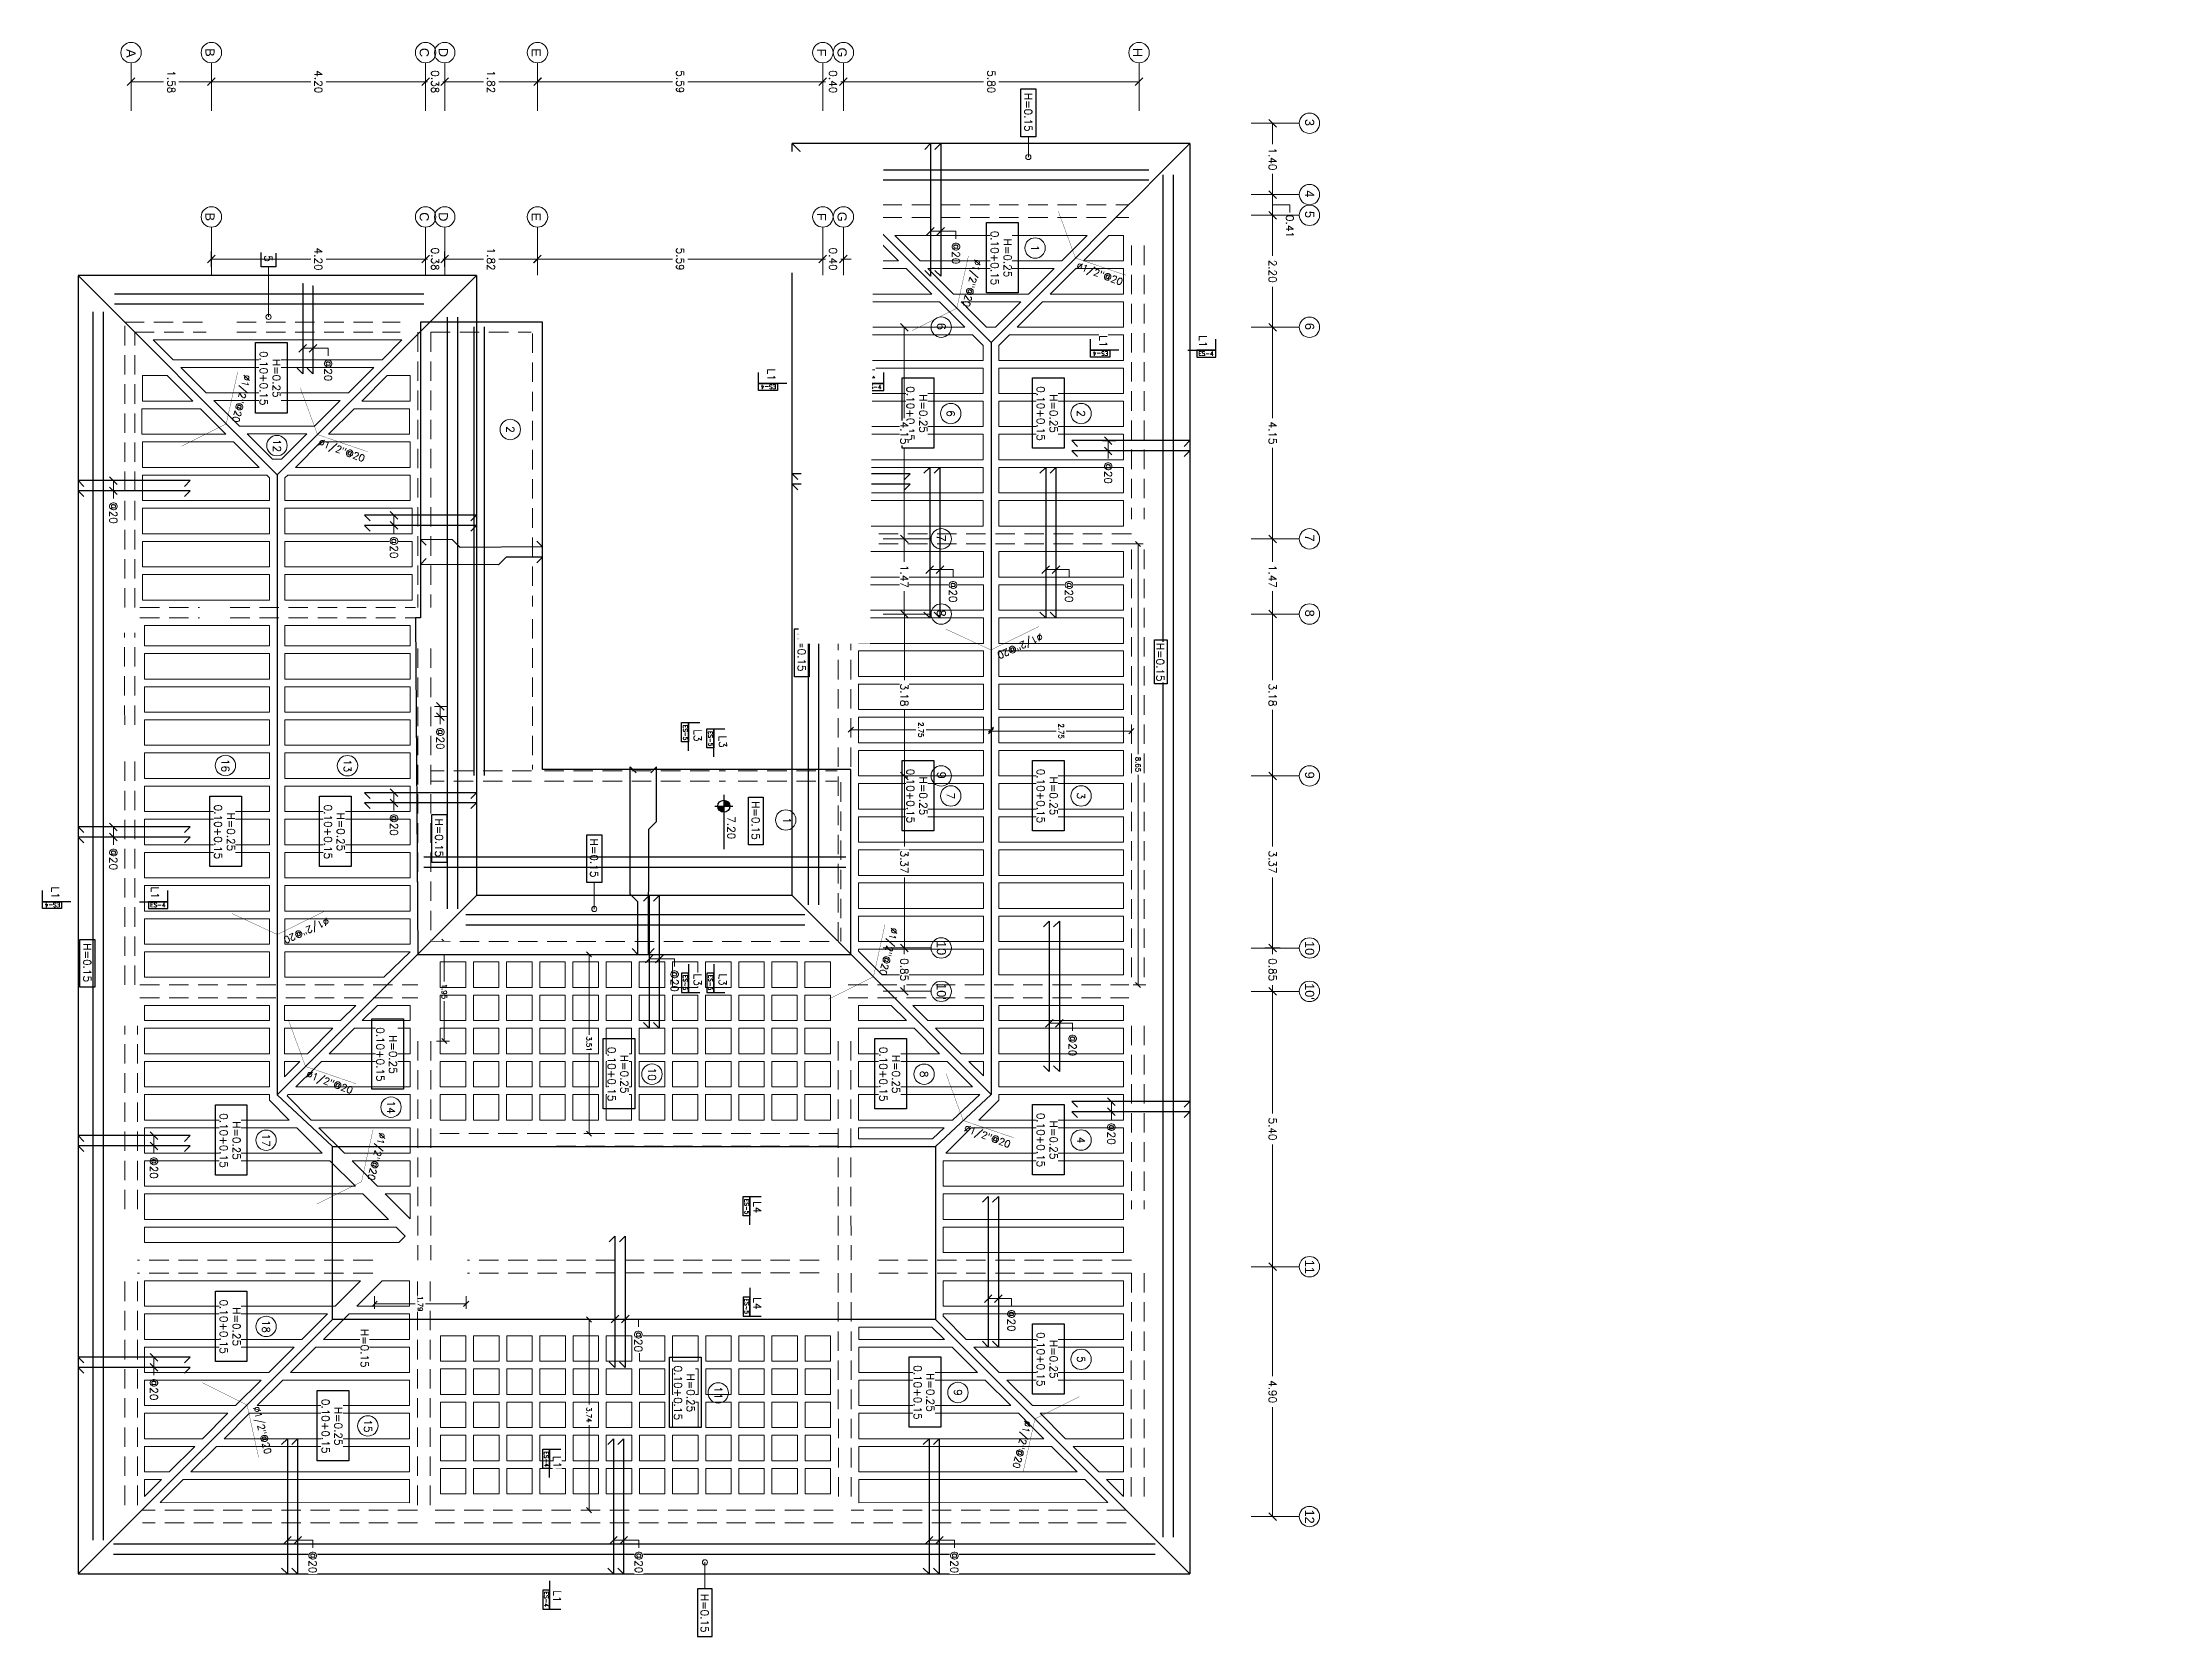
# Model space of a CAD drawing. Header units: metres. Extents: x -44 to 358, y -286 to 66.
# Drawn here: x 13.68 to 55.31, y -286.07 to -254.81 of the extents above; entities that cross this region are included whole.
import ezdxf
from ezdxf.enums import TextEntityAlignment as Align

# ---------------------------------------------------------------- set-up
doc = ezdxf.new("R2010")
doc.units = ezdxf.units.M
doc.header["$LTSCALE"] = 0.3
doc.header["$PDMODE"] = 3
doc.linetypes.add('Grid Line 1_2_', pattern=[22.225, 12.7, -3.175, 3.175, -3.175])
doc.linetypes.add('HIDDEN', pattern=[9.525, 6.35, -3.175])
for name, color, linetype, lineweight in [('0-S-GRID', 1, 'Continuous', 9), ('0-S-GRID-IDEN', 1, 'Continuous', 9), ('BOVEDILLA', 8, 'Continuous', 5), ('Columnas', 7, 'Continuous', 18), ('Cotas de elevación', 7, 'Continuous', 9), ('VIGAS', 1, 'HIDDEN', 15)]:
    doc.layers.add(name, color=color, linetype=linetype, lineweight=lineweight)
for name, color, linetype in [('ACERO', 5, 'Continuous'), ('BP', 3, 'Continuous'), ('DIMCOL', 4, 'Continuous'), ('DIMTEXTO', 4, 'Continuous'), ('REBAR', 5, 'Continuous'), ('TEXTOS', 4, 'Continuous')]:
    doc.layers.add(name, color=color, linetype=linetype)
doc.styles.add('Arial_2', font='arial.ttf', dxfattribs={"height": 0.2})
doc.styles.add('SMPLEX', font='simplex.shx')
doc.dimstyles.new('DIM-50', dxfattribs={"dimscale": 0.5, "dimtxt": 0.2, "dimasz": 0.2, "dimexe": 0.2, "dimexo": 0.2, "dimgap": 0.1, "dimtad": 0, "dimtih": 1, "dimtoh": 1, "dimzin": 0, "dimdsep": 46, "dimtxsty": 'SMPLEX', "dimblk1": 'OBLIQUE', "dimblk2": 'OBLIQUE', "dimsah": 1, "dimcen": 0.2, "dimclrd": 4, "dimclre": 4, "dimclrt": 4, "dimadec": 0, "dimazin": 0, "dimtfac": 1, "dimtmove": 0, "dimatfit": 3, "dimldrblk": 'OPEN30', "dimfxl": 0.3, "dimfxlon": 1, "dimtfill": 1, "dimtolj": 1, "dimtzin": 0, "dimarcsym": 0})
doc.dimstyles.new('DIM-75', dxfattribs={"dimscale": 0.75, "dimtxt": 0.2, "dimasz": 0.2, "dimexe": 0.2, "dimexo": 0.2, "dimgap": 0.1, "dimtad": 0, "dimtih": 1, "dimtoh": 1, "dimzin": 0, "dimdsep": 46, "dimtxsty": 'SMPLEX', "dimblk1": 'OBLIQUE', "dimblk2": 'OBLIQUE', "dimsah": 1, "dimcen": 0.2, "dimclrd": 4, "dimclre": 4, "dimclrt": 4, "dimadec": 0, "dimazin": 0, "dimtfac": 1, "dimtmove": 0, "dimatfit": 3, "dimldrblk": 'OBLIQUE', "dimfxl": 0.2, "dimfxlon": 1, "dimtfill": 1, "dimtolj": 1, "dimtzin": 0, "dimarcsym": 0})

# ---------------------------------------------------------------- blocks, each defined once
blk = doc.blocks.new('_OBLIQUE')
at = {"color": 0, "linetype": 'ByBlock'}
blk.add_line((-0.5, -0.5), (0.5, 0.5), dxfattribs=at)
blk = doc.blocks.new('*D2188')
at = {"layer": 'ACERO', "color": 4, "lineweight": -2, "ltscale": 0.2, "transparency": 16777216}
for p, q in [((125.69, -20.278), (125.79, -20.278)), ((125.69, -20.278), (125.69, -21.554)), ((125.69, -23.03), (125.69, -21.754)), ((125.69, -23.03), (125.79, -23.03))]:
    blk.add_line(p, q, dxfattribs=at)
at = {"layer": 'DEFPOINTS', "color": 0, "ltscale": 0.2, "transparency": 16777216}
for p in [(125.69, -20.278), (125.69, -23.03), (125.69, -23.03)]:
    blk.add_point(p, dxfattribs=at)
at = {"layer": 'ACERO', "color": 4, "lineweight": -2, "ltscale": 0.2, "transparency": 16777216, "xscale": 0.1, "yscale": 0.1, "zscale": 0.1}
for p, rotation in [((125.69, -20.278), 90), ((125.69, -23.03), 270)]:
    blk.add_blockref('_OBLIQUE', p, dxfattribs=dict(at, rotation=rotation))
at = {"layer": 'ACERO', "color": 4, "ltscale": 0.2, "transparency": 16777216, "insert": (125.69, -21.654), "char_height": 0.1, "attachment_point": 5, "style": 'SMPLEX', "bg_fill": 3, "box_fill_scale": 1.1, "bg_fill_color": 256, "bg_fill_true_color": 13158600, "bg_fill_transparency": 0}
blk.add_mtext('\\A1;2.75', dxfattribs=at)
blk = doc.blocks.new('_Open30')
at = {"color": 0, "lineweight": -2}
for p, q in [((-1, 0.27), (0, 0)), ((0, 0), (-1, -0.27)), ((0, 0), (-1, 0))]:
    blk.add_line(p, q, dxfattribs=at)
blk = doc.blocks.new('*D2189')
at = {"layer": 'ACERO', "color": 4, "lineweight": -2, "ltscale": 0.2, "transparency": 16777216}
for p, q in [((122.019, -20.296), (122.019, -20.046)), ((122.019, -20.146), (126.141, -20.146)), ((130.668, -20.146), (126.546, -20.146)), ((130.668, -19.996), (130.668, -20.246))]:
    blk.add_line(p, q, dxfattribs=at)
at = {"layer": 'DEFPOINTS', "color": 0, "ltscale": 0.2, "transparency": 16777216}
for p in [(130.668, 0), (130.668, -20.146), (122.019, -20.508)]:
    blk.add_point(p, dxfattribs=at)
at = {"layer": 'ACERO', "color": 4, "lineweight": -2, "ltscale": 0.2, "transparency": 16777216, "xscale": 0.1, "yscale": 0.1, "zscale": 0.1, "rotation": 180}
blk.add_blockref('_OBLIQUE', (122.019, -20.146), dxfattribs=at)
at = {"layer": 'ACERO', "color": 4, "lineweight": -2, "ltscale": 0.2, "transparency": 16777216, "xscale": 0.1, "yscale": 0.1, "zscale": 0.1}
blk.add_blockref('_OBLIQUE', (130.668, -20.146), dxfattribs=at)
at = {"layer": 'ACERO', "color": 4, "ltscale": 0.2, "transparency": 16777216, "insert": (126.343, -20.146), "char_height": 0.1, "attachment_point": 5, "style": 'SMPLEX', "bg_fill": 3, "box_fill_scale": 1.1, "bg_fill_color": 256, "bg_fill_true_color": 13158600, "bg_fill_transparency": 0}
blk.add_mtext('\\A1;8.65', dxfattribs=at)
blk = doc.blocks.new('*U2201')
at = {"layer": 'BOVEDILLA'}
blk.add_lwpolyline([(-0.25, -0.25), (0.25, -0.25), (0.25, 0.25), (-0.25, 0.25)], close=True, dxfattribs=at)
blk = doc.blocks.new('*U2202')
at = {"layer": 'BOVEDILLA', "color": 0, "linetype": 'ByBlock', "lineweight": -2, "transparency": 16777216}
for p in [(0, 0), (0.65, 0), (1.3, 0), (1.95, 0), (2.6, 0), (0, -0.65), (0.65, -0.65), (1.3, -0.65), (1.95, -0.65), (2.6, -0.65), (0, -1.3), (0.65, -1.3), (1.3, -1.3), (1.95, -1.3), (2.6, -1.3), (0, -1.95), (0.65, -1.95), (1.3, -1.95), (1.95, -1.95), (2.6, -1.95), (0, -2.6), (0.65, -2.6), (1.3, -2.6), (1.95, -2.6), (2.6, -2.6), (0, -3.25), (0.65, -3.25), (1.3, -3.25), (1.95, -3.25), (2.6, -3.25), (0, -3.9), (0.65, -3.9), (1.3, -3.9), (1.95, -3.9), (2.6, -3.9), (0, -4.55), (0.65, -4.55), (1.3, -4.55), (1.95, -4.55), (2.6, -4.55), (0, -5.2), (0.65, -5.2), (1.3, -5.2), (1.95, -5.2), (2.6, -5.2), (0, -5.85), (0.65, -5.85), (1.3, -5.85), (1.95, -5.85), (2.6, -5.85), (0, -6.5), (0.65, -6.5), (1.3, -6.5), (1.95, -6.5), (2.6, -6.5), (0, -7.15), (0.65, -7.15), (1.3, -7.15), (1.95, -7.15), (2.6, -7.15)]:
    blk.add_blockref('*U2201', p, dxfattribs=at)
blk = doc.blocks.new('*U2203')
at = {"layer": 'BOVEDILLA'}
blk.add_lwpolyline([(-0.25, 1.224), (0.25, 1.224), (0.25, -1.224), (-0.25, -1.224)], close=True, dxfattribs=at)
blk = doc.blocks.new('*U2204')
at = {"layer": 'BOVEDILLA', "color": 0, "linetype": 'ByBlock', "lineweight": -2, "transparency": 16777216}
for p in [(0, 0), (0.65, 0), (1.3, 0), (1.95, 0), (2.6, 0), (3.25, 0), (3.9, 0), (4.55, 0), (5.2, 0), (5.85, 0), (6.5, 0), (7.15, 0)]:
    blk.add_blockref('*U2203', p, dxfattribs=at)
blk = doc.blocks.new('*U2205')
at = {"layer": 'BOVEDILLA'}
blk.add_lwpolyline([(-0.25, 1.224), (0.25, 1.224), (0.25, -1.224), (-0.25, -1.224)], close=True, dxfattribs=at)
blk = doc.blocks.new('*U2206')
at = {"layer": 'BOVEDILLA', "color": 0, "linetype": 'ByBlock', "lineweight": -2, "transparency": 16777216}
for p in [(0, 0), (0.65, 0), (1.3, 0), (1.95, 0), (2.6, 0), (3.25, 0), (3.9, 0), (4.55, 0), (5.2, 0), (5.85, 0), (6.5, 0), (7.15, 0), (7.8, 0)]:
    blk.add_blockref('*U2205', p, dxfattribs=at)
blk = doc.blocks.new('*D2171')
at = {"layer": 'DEFPOINTS', "color": 0, "ltscale": 0.05, "transparency": 16777216}
for p in [(115.168, -17.509), (113.768, -17.925), (115.168, -17.925)]:
    blk.add_point(p, dxfattribs=at)
at = {"layer": 'DIMTEXTO', "color": 4, "lineweight": -2, "ltscale": 0.05, "transparency": 16777216}
for p, q in [((113.768, -17.659), (113.768, -17.359)), ((115.168, -17.659), (115.168, -17.359)), ((113.768, -17.509), (114.179, -17.509)), ((115.168, -17.509), (114.757, -17.509))]:
    blk.add_line(p, q, dxfattribs=at)
at = {"layer": 'DIMTEXTO', "color": 4, "lineweight": -2, "ltscale": 0.05, "transparency": 16777216, "xscale": 0.15, "yscale": 0.15, "zscale": 0.15, "rotation": 180}
blk.add_blockref('_OBLIQUE', (113.768, -17.509), dxfattribs=at)
at = {"layer": 'DIMTEXTO', "color": 4, "lineweight": -2, "ltscale": 0.05, "transparency": 16777216, "xscale": 0.15, "yscale": 0.15, "zscale": 0.15}
blk.add_blockref('_OBLIQUE', (115.168, -17.509), dxfattribs=at)
at = {"layer": 'DIMTEXTO', "color": 4, "ltscale": 0.05, "transparency": 16777216, "insert": (114.468, -17.509), "char_height": 0.15, "attachment_point": 5, "style": 'SMPLEX', "bg_fill": 3, "box_fill_scale": 1.1, "bg_fill_color": 256, "bg_fill_true_color": 13158600, "bg_fill_transparency": 0}
blk.add_mtext('\\A1;1.40', dxfattribs=at)
blk = doc.blocks.new('*D2172')
at = {"layer": 'DEFPOINTS', "color": 0, "ltscale": 0.05, "transparency": 16777216}
for p in [(115.573, -17.509), (115.168, -17.925), (115.573, -17.925)]:
    blk.add_point(p, dxfattribs=at)
at = {"layer": 'DIMTEXTO', "color": 4, "lineweight": -2, "ltscale": 0.05, "transparency": 16777216}
for p, q in [((115.168, -17.659), (115.168, -17.359)), ((115.37, -17.509), (115.37, -17.171)), ((115.37, -17.171), (115.52, -17.171)), ((115.573, -17.659), (115.573, -17.359)), ((115.168, -17.509), (115.573, -17.509))]:
    blk.add_line(p, q, dxfattribs=at)
at = {"layer": 'DIMTEXTO', "color": 4, "lineweight": -2, "ltscale": 0.05, "transparency": 16777216, "xscale": 0.15, "yscale": 0.15, "zscale": 0.15, "rotation": 180}
blk.add_blockref('_OBLIQUE', (115.168, -17.509), dxfattribs=at)
at = {"layer": 'DIMTEXTO', "color": 4, "ltscale": 0.05, "transparency": 16777216, "insert": (115.792, -17.171), "char_height": 0.15, "attachment_point": 5, "style": 'SMPLEX', "bg_fill": 3, "box_fill_scale": 1.1, "bg_fill_color": 256, "bg_fill_true_color": 13158600, "bg_fill_transparency": 0}
blk.add_mtext('\\A1;0.41', dxfattribs=at)
at = {"layer": 'DIMTEXTO', "color": 4, "lineweight": -2, "ltscale": 0.05, "transparency": 16777216, "xscale": 0.15, "yscale": 0.15, "zscale": 0.15}
blk.add_blockref('_OBLIQUE', (115.573, -17.509), dxfattribs=at)
blk = doc.blocks.new('*D2173')
at = {"layer": 'DEFPOINTS', "color": 0, "ltscale": 0.05, "transparency": 16777216}
for p in [(117.768, -17.509), (115.573, -17.925), (117.768, -17.925)]:
    blk.add_point(p, dxfattribs=at)
at = {"layer": 'DIMTEXTO', "color": 4, "lineweight": -2, "ltscale": 0.05, "transparency": 16777216}
for p, q in [((115.573, -17.659), (115.573, -17.359)), ((117.768, -17.659), (117.768, -17.359)), ((115.573, -17.509), (116.367, -17.509)), ((117.768, -17.509), (116.974, -17.509))]:
    blk.add_line(p, q, dxfattribs=at)
at = {"layer": 'DIMTEXTO', "color": 4, "lineweight": -2, "ltscale": 0.05, "transparency": 16777216, "xscale": 0.15, "yscale": 0.15, "zscale": 0.15, "rotation": 180}
blk.add_blockref('_OBLIQUE', (115.573, -17.509), dxfattribs=at)
at = {"layer": 'DIMTEXTO', "color": 4, "lineweight": -2, "ltscale": 0.05, "transparency": 16777216, "xscale": 0.15, "yscale": 0.15, "zscale": 0.15}
blk.add_blockref('_OBLIQUE', (117.768, -17.509), dxfattribs=at)
at = {"layer": 'DIMTEXTO', "color": 4, "ltscale": 0.05, "transparency": 16777216, "insert": (116.671, -17.509), "char_height": 0.15, "attachment_point": 5, "style": 'SMPLEX', "bg_fill": 3, "box_fill_scale": 1.1, "bg_fill_color": 256, "bg_fill_true_color": 13158600, "bg_fill_transparency": 0}
blk.add_mtext('\\A1;2.20', dxfattribs=at)
blk = doc.blocks.new('*D2174')
at = {"layer": 'DEFPOINTS', "color": 0, "ltscale": 0.05, "transparency": 16777216}
for p in [(121.919, -17.509), (117.768, -17.925), (121.919, -17.925)]:
    blk.add_point(p, dxfattribs=at)
at = {"layer": 'DIMTEXTO', "color": 4, "lineweight": -2, "ltscale": 0.05, "transparency": 16777216}
for p, q in [((117.768, -17.659), (117.768, -17.359)), ((121.919, -17.659), (121.919, -17.359)), ((117.768, -17.509), (119.554, -17.509)), ((121.919, -17.509), (120.133, -17.509))]:
    blk.add_line(p, q, dxfattribs=at)
at = {"layer": 'DIMTEXTO', "color": 4, "lineweight": -2, "ltscale": 0.05, "transparency": 16777216, "xscale": 0.15, "yscale": 0.15, "zscale": 0.15, "rotation": 180}
blk.add_blockref('_OBLIQUE', (117.768, -17.509), dxfattribs=at)
at = {"layer": 'DIMTEXTO', "color": 4, "lineweight": -2, "ltscale": 0.05, "transparency": 16777216, "xscale": 0.15, "yscale": 0.15, "zscale": 0.15}
blk.add_blockref('_OBLIQUE', (121.919, -17.509), dxfattribs=at)
at = {"layer": 'DIMTEXTO', "color": 4, "ltscale": 0.05, "transparency": 16777216, "insert": (119.843, -17.509), "char_height": 0.15, "attachment_point": 5, "style": 'SMPLEX', "bg_fill": 3, "box_fill_scale": 1.1, "bg_fill_color": 256, "bg_fill_true_color": 13158600, "bg_fill_transparency": 0}
blk.add_mtext('\\A1;4.15', dxfattribs=at)
blk = doc.blocks.new('*D2175')
at = {"layer": 'DEFPOINTS', "color": 0, "ltscale": 0.2, "transparency": 16777216}
for p in [(123.393, -17.509), (121.919, -17.925), (123.393, -17.925)]:
    blk.add_point(p, dxfattribs=at)
at = {"layer": 'DIMTEXTO', "color": 4, "lineweight": -2, "ltscale": 0.2, "transparency": 16777216}
for p, q in [((121.919, -17.659), (121.919, -17.359)), ((123.393, -17.659), (123.393, -17.359)), ((121.919, -17.509), (122.367, -17.509)), ((123.393, -17.509), (122.945, -17.509))]:
    blk.add_line(p, q, dxfattribs=at)
at = {"layer": 'DIMTEXTO', "color": 4, "lineweight": -2, "ltscale": 0.2, "transparency": 16777216, "xscale": 0.15, "yscale": 0.15, "zscale": 0.15, "rotation": 180}
blk.add_blockref('_OBLIQUE', (121.919, -17.509), dxfattribs=at)
at = {"layer": 'DIMTEXTO', "color": 4, "lineweight": -2, "ltscale": 0.2, "transparency": 16777216, "xscale": 0.15, "yscale": 0.15, "zscale": 0.15}
blk.add_blockref('_OBLIQUE', (123.393, -17.509), dxfattribs=at)
at = {"layer": 'DIMTEXTO', "color": 4, "ltscale": 0.2, "transparency": 16777216, "insert": (122.656, -17.509), "char_height": 0.15, "attachment_point": 5, "style": 'SMPLEX', "bg_fill": 3, "box_fill_scale": 1.1, "bg_fill_color": 256, "bg_fill_true_color": 13158600, "bg_fill_transparency": 0}
blk.add_mtext('\\A1;1.47', dxfattribs=at)
blk = doc.blocks.new('*D2176')
at = {"layer": 'DEFPOINTS', "color": 0, "ltscale": 0.2, "transparency": 16777216}
for p in [(126.568, -17.509), (123.393, -17.925), (126.568, -17.925)]:
    blk.add_point(p, dxfattribs=at)
at = {"layer": 'DIMTEXTO', "color": 4, "lineweight": -2, "ltscale": 0.2, "transparency": 16777216}
for p, q in [((123.393, -17.659), (123.393, -17.359)), ((126.568, -17.659), (126.568, -17.359)), ((123.393, -17.509), (124.691, -17.509)), ((126.568, -17.509), (125.27, -17.509))]:
    blk.add_line(p, q, dxfattribs=at)
at = {"layer": 'DIMTEXTO', "color": 4, "lineweight": -2, "ltscale": 0.2, "transparency": 16777216, "xscale": 0.15, "yscale": 0.15, "zscale": 0.15, "rotation": 180}
blk.add_blockref('_OBLIQUE', (123.393, -17.509), dxfattribs=at)
at = {"layer": 'DIMTEXTO', "color": 4, "lineweight": -2, "ltscale": 0.2, "transparency": 16777216, "xscale": 0.15, "yscale": 0.15, "zscale": 0.15}
blk.add_blockref('_OBLIQUE', (126.568, -17.509), dxfattribs=at)
at = {"layer": 'DIMTEXTO', "color": 4, "ltscale": 0.2, "transparency": 16777216, "insert": (124.981, -17.509), "char_height": 0.15, "attachment_point": 5, "style": 'SMPLEX', "bg_fill": 3, "box_fill_scale": 1.1, "bg_fill_color": 256, "bg_fill_true_color": 13158600, "bg_fill_transparency": 0}
blk.add_mtext('\\A1;3.18', dxfattribs=at)
blk = doc.blocks.new('*D2177')
at = {"layer": 'DEFPOINTS', "color": 0, "ltscale": 0.2, "transparency": 16777216}
for p in [(129.943, -17.509), (126.568, -17.925), (129.943, -17.925)]:
    blk.add_point(p, dxfattribs=at)
at = {"layer": 'DIMTEXTO', "color": 4, "lineweight": -2, "ltscale": 0.2, "transparency": 16777216}
for p, q in [((126.568, -17.659), (126.568, -17.359)), ((129.943, -17.659), (129.943, -17.359)), ((126.568, -17.509), (127.952, -17.509)), ((129.943, -17.509), (128.559, -17.509))]:
    blk.add_line(p, q, dxfattribs=at)
at = {"layer": 'DIMTEXTO', "color": 4, "lineweight": -2, "ltscale": 0.2, "transparency": 16777216, "xscale": 0.15, "yscale": 0.15, "zscale": 0.15, "rotation": 180}
blk.add_blockref('_OBLIQUE', (126.568, -17.509), dxfattribs=at)
at = {"layer": 'DIMTEXTO', "color": 4, "lineweight": -2, "ltscale": 0.2, "transparency": 16777216, "xscale": 0.15, "yscale": 0.15, "zscale": 0.15}
blk.add_blockref('_OBLIQUE', (129.943, -17.509), dxfattribs=at)
at = {"layer": 'DIMTEXTO', "color": 4, "ltscale": 0.2, "transparency": 16777216, "insert": (128.256, -17.509), "char_height": 0.15, "attachment_point": 5, "style": 'SMPLEX', "bg_fill": 3, "box_fill_scale": 1.1, "bg_fill_color": 256, "bg_fill_true_color": 13158600, "bg_fill_transparency": 0}
blk.add_mtext('\\A1;3.37', dxfattribs=at)
blk = doc.blocks.new('*D2178')
at = {"layer": 'DEFPOINTS', "color": 0, "ltscale": 0.2, "transparency": 16777216}
for p in [(129.943, -17.925), (130.793, -17.925)]:
    blk.add_point(p, dxfattribs=at)
at = {"layer": 'DIMTEXTO', "color": 4, "lineweight": -2, "ltscale": 0.2, "transparency": 16777216}
for p, q in [((129.943, -17.659), (129.943, -17.359)), ((130.793, -17.659), (130.793, -17.359)), ((129.943, -17.509), (130.064, -17.509)), ((130.793, -17.509), (130.672, -17.509))]:
    blk.add_line(p, q, dxfattribs=at)
at = {"layer": 'DIMTEXTO', "color": 4, "lineweight": -2, "ltscale": 0.2, "transparency": 16777216, "xscale": 0.15, "yscale": 0.15, "zscale": 0.15, "rotation": 180}
blk.add_blockref('_OBLIQUE', (129.943, -17.509), dxfattribs=at)
at = {"layer": 'DIMTEXTO', "color": 4, "lineweight": -2, "ltscale": 0.2, "transparency": 16777216, "xscale": 0.15, "yscale": 0.15, "zscale": 0.15}
blk.add_blockref('_OBLIQUE', (130.793, -17.509), dxfattribs=at)
at = {"layer": 'DIMTEXTO', "color": 4, "ltscale": 0.2, "transparency": 16777216, "insert": (130.368, -17.509), "char_height": 0.15, "attachment_point": 5, "style": 'SMPLEX', "bg_fill": 3, "box_fill_scale": 1.1, "bg_fill_color": 256, "bg_fill_true_color": 13158600, "bg_fill_transparency": 0}
blk.add_mtext('\\A1;0.85', dxfattribs=at)
at = {"layer": 'DEFPOINTS', "color": 0, "ltscale": 0.2, "transparency": 16777216}
blk.add_point((130.793, -17.509), dxfattribs=at)
blk = doc.blocks.new('*D2179')
at = {"layer": 'DEFPOINTS', "color": 0, "ltscale": 0.2, "transparency": 16777216}
for p in [(141.093, -17.509), (136.193, -17.925), (141.093, -17.925)]:
    blk.add_point(p, dxfattribs=at)
at = {"layer": 'DIMTEXTO', "color": 4, "lineweight": -2, "ltscale": 0.2, "transparency": 16777216}
for p, q in [((136.193, -17.659), (136.193, -17.359)), ((141.093, -17.659), (141.093, -17.359)), ((136.193, -17.509), (138.339, -17.509)), ((141.093, -17.509), (138.947, -17.509))]:
    blk.add_line(p, q, dxfattribs=at)
at = {"layer": 'DIMTEXTO', "color": 4, "lineweight": -2, "ltscale": 0.2, "transparency": 16777216, "xscale": 0.15, "yscale": 0.15, "zscale": 0.15, "rotation": 180}
blk.add_blockref('_OBLIQUE', (136.193, -17.509), dxfattribs=at)
at = {"layer": 'DIMTEXTO', "color": 4, "lineweight": -2, "ltscale": 0.2, "transparency": 16777216, "xscale": 0.15, "yscale": 0.15, "zscale": 0.15}
blk.add_blockref('_OBLIQUE', (141.093, -17.509), dxfattribs=at)
at = {"layer": 'DIMTEXTO', "color": 4, "ltscale": 0.2, "transparency": 16777216, "insert": (138.643, -17.509), "char_height": 0.15, "attachment_point": 5, "style": 'SMPLEX', "bg_fill": 3, "box_fill_scale": 1.1, "bg_fill_color": 256, "bg_fill_true_color": 13158600, "bg_fill_transparency": 0}
blk.add_mtext('\\A1;4.90', dxfattribs=at)
blk = doc.blocks.new('*D2168')
at = {"layer": 'DEFPOINTS', "color": 0, "ltscale": 0.2, "transparency": 16777216}
for p in [(136.193, -17.509), (130.793, -17.925), (136.193, -17.925)]:
    blk.add_point(p, dxfattribs=at)
at = {"layer": 'DIMTEXTO', "color": 4, "lineweight": -2, "ltscale": 0.2, "transparency": 16777216}
for p, q in [((130.793, -17.659), (130.793, -17.359)), ((136.193, -17.659), (136.193, -17.359)), ((130.793, -17.509), (133.189, -17.509)), ((136.193, -17.509), (133.797, -17.509))]:
    blk.add_line(p, q, dxfattribs=at)
at = {"layer": 'DIMTEXTO', "color": 4, "lineweight": -2, "ltscale": 0.2, "transparency": 16777216, "xscale": 0.15, "yscale": 0.15, "zscale": 0.15, "rotation": 180}
blk.add_blockref('_OBLIQUE', (130.793, -17.509), dxfattribs=at)
at = {"layer": 'DIMTEXTO', "color": 4, "lineweight": -2, "ltscale": 0.2, "transparency": 16777216, "xscale": 0.15, "yscale": 0.15, "zscale": 0.15}
blk.add_blockref('_OBLIQUE', (136.193, -17.509), dxfattribs=at)
at = {"layer": 'DIMTEXTO', "color": 4, "ltscale": 0.2, "transparency": 16777216, "insert": (133.493, -17.509), "char_height": 0.15, "attachment_point": 5, "style": 'SMPLEX', "bg_fill": 3, "box_fill_scale": 1.1, "bg_fill_color": 256, "bg_fill_true_color": 13158600, "bg_fill_transparency": 0}
blk.add_mtext('\\A1;5.40', dxfattribs=at)
blk = doc.blocks.new('*D2180')
at = {"layer": 'DIMTEXTO', "color": 4, "lineweight": -2, "transparency": 16777216}
for p, q in [((112.955, -33.742), (112.955, -33.592)), ((113.105, -33.742), (112.805, -33.742)), ((113.105, -34.117), (112.805, -34.117)), ((112.955, -33.742), (112.955, -33.779)), ((112.955, -34.117), (112.955, -34.079)), ((112.955, -34.117), (112.955, -34.267))]:
    blk.add_line(p, q, dxfattribs=at)
at = {"layer": 'DIMTEXTO', "color": 4, "lineweight": -2, "transparency": 16777216, "xscale": 0.15, "yscale": 0.15, "zscale": 0.15}
for p, rotation in [((112.955, -33.742), 270), ((112.955, -34.117), 90)]:
    blk.add_blockref('_OBLIQUE', p, dxfattribs=dict(at, rotation=rotation))
at = {"layer": 'DIMTEXTO', "color": 4, "transparency": 16777216, "insert": (112.955, -33.929), "char_height": 0.15, "attachment_point": 5, "style": 'SMPLEX', "bg_fill": 3, "box_fill_scale": 1.1, "bg_fill_color": 256, "bg_fill_true_color": 13158600, "bg_fill_transparency": 0}
blk.add_mtext('\\A1;0.38', dxfattribs=at)
at = {"layer": 'DEFPOINTS', "color": 0, "transparency": 16777216}
for p in [(112.955, -33.742), (113.268, -33.742), (113.268, -34.117)]:
    blk.add_point(p, dxfattribs=at)
blk = doc.blocks.new('*D2181')
at = {"layer": 'DEFPOINTS', "color": 0, "transparency": 16777216}
for p in [(113.268, -34.117), (112.955, -38.317), (113.268, -38.317)]:
    blk.add_point(p, dxfattribs=at)
at = {"layer": 'DIMTEXTO', "color": 4, "lineweight": -2, "transparency": 16777216}
for p, q in [((113.105, -34.117), (112.805, -34.117)), ((112.955, -34.117), (112.955, -36.067)), ((112.955, -38.317), (112.955, -36.367)), ((113.105, -38.317), (112.805, -38.317))]:
    blk.add_line(p, q, dxfattribs=at)
at = {"layer": 'DIMTEXTO', "color": 4, "lineweight": -2, "transparency": 16777216, "xscale": 0.15, "yscale": 0.15, "zscale": 0.15}
for p, rotation in [((112.955, -34.117), 90), ((112.955, -38.317), 270)]:
    blk.add_blockref('_OBLIQUE', p, dxfattribs=dict(at, rotation=rotation))
at = {"layer": 'DIMTEXTO', "color": 4, "transparency": 16777216, "insert": (112.955, -36.217), "char_height": 0.15, "attachment_point": 5, "style": 'SMPLEX', "bg_fill": 3, "box_fill_scale": 1.1, "bg_fill_color": 256, "bg_fill_true_color": 13158600, "bg_fill_transparency": 0}
blk.add_mtext('\\A1;4.20', dxfattribs=at)
blk = doc.blocks.new('*D2182')
at = {"layer": 'DEFPOINTS', "color": 0, "transparency": 16777216}
for p in [(113.268, -38.317), (112.955, -39.892), (113.268, -39.892)]:
    blk.add_point(p, dxfattribs=at)
at = {"layer": 'DIMTEXTO', "color": 4, "lineweight": -2, "transparency": 16777216}
for p, q in [((113.105, -38.317), (112.805, -38.317)), ((112.955, -38.317), (112.955, -38.954)), ((112.955, -39.892), (112.955, -39.254)), ((113.105, -39.892), (112.805, -39.892))]:
    blk.add_line(p, q, dxfattribs=at)
at = {"layer": 'DIMTEXTO', "color": 4, "lineweight": -2, "transparency": 16777216, "xscale": 0.15, "yscale": 0.15, "zscale": 0.15}
for p, rotation in [((112.955, -38.317), 90), ((112.955, -39.892), 270)]:
    blk.add_blockref('_OBLIQUE', p, dxfattribs=dict(at, rotation=rotation))
at = {"layer": 'DIMTEXTO', "color": 4, "transparency": 16777216, "insert": (112.955, -39.104), "char_height": 0.15, "attachment_point": 5, "style": 'SMPLEX', "bg_fill": 3, "box_fill_scale": 1.1, "bg_fill_color": 256, "bg_fill_true_color": 13158600, "bg_fill_transparency": 0}
blk.add_mtext('\\A1;1.58', dxfattribs=at)
blk = doc.blocks.new('*D2183')
at = {"layer": 'DEFPOINTS', "color": 0, "transparency": 16777216}
for p in [(112.955, -31.922), (113.268, -31.922), (113.268, -33.742)]:
    blk.add_point(p, dxfattribs=at)
at = {"layer": 'DIMTEXTO', "color": 4, "lineweight": -2, "transparency": 16777216}
for p, q in [((113.105, -31.922), (112.805, -31.922)), ((112.955, -31.922), (112.955, -32.682)), ((112.955, -33.742), (112.955, -32.982)), ((113.105, -33.742), (112.805, -33.742))]:
    blk.add_line(p, q, dxfattribs=at)
at = {"layer": 'DIMTEXTO', "color": 4, "lineweight": -2, "transparency": 16777216, "xscale": 0.15, "yscale": 0.15, "zscale": 0.15}
for p, rotation in [((112.955, -31.922), 90), ((112.955, -33.742), 270)]:
    blk.add_blockref('_OBLIQUE', p, dxfattribs=dict(at, rotation=rotation))
at = {"layer": 'DIMTEXTO', "color": 4, "transparency": 16777216, "insert": (112.955, -32.832), "char_height": 0.15, "attachment_point": 5, "style": 'SMPLEX', "bg_fill": 3, "box_fill_scale": 1.1, "bg_fill_color": 256, "bg_fill_true_color": 13158600, "bg_fill_transparency": 0}
blk.add_mtext('\\A1;1.82', dxfattribs=at)
blk = doc.blocks.new('*D2184')
at = {"layer": 'DEFPOINTS', "color": 0, "ltscale": 0.2, "transparency": 16777216}
for p in [(112.955, -26.328), (113.268, -26.328), (113.268, -31.922)]:
    blk.add_point(p, dxfattribs=at)
at = {"layer": 'DIMTEXTO', "color": 4, "lineweight": -2, "ltscale": 0.2, "transparency": 16777216}
for p, q in [((113.105, -26.328), (112.805, -26.328)), ((112.955, -26.328), (112.955, -28.975)), ((112.955, -31.922), (112.955, -29.275)), ((113.105, -31.922), (112.805, -31.922))]:
    blk.add_line(p, q, dxfattribs=at)
at = {"layer": 'DIMTEXTO', "color": 4, "lineweight": -2, "ltscale": 0.2, "transparency": 16777216, "xscale": 0.15, "yscale": 0.15, "zscale": 0.15}
for p, rotation in [((112.955, -26.328), 90), ((112.955, -31.922), 270)]:
    blk.add_blockref('_OBLIQUE', p, dxfattribs=dict(at, rotation=rotation))
at = {"layer": 'DIMTEXTO', "color": 4, "ltscale": 0.2, "transparency": 16777216, "insert": (112.955, -29.125), "char_height": 0.15, "attachment_point": 5, "style": 'SMPLEX', "bg_fill": 3, "box_fill_scale": 1.1, "bg_fill_color": 256, "bg_fill_true_color": 13158600, "bg_fill_transparency": 0}
blk.add_mtext('\\A1;5.59', dxfattribs=at)
blk = doc.blocks.new('*D2185')
at = {"layer": 'DIMTEXTO', "color": 4, "lineweight": -2, "ltscale": 0.2, "transparency": 16777216}
for p, q in [((112.955, -25.924), (112.955, -25.774)), ((113.105, -25.924), (112.805, -25.924)), ((112.955, -25.924), (112.955, -25.976)), ((113.105, -26.328), (112.805, -26.328)), ((112.955, -26.328), (112.955, -26.276)), ((112.955, -26.328), (112.955, -26.478))]:
    blk.add_line(p, q, dxfattribs=at)
at = {"layer": 'DIMTEXTO', "color": 4, "lineweight": -2, "ltscale": 0.2, "transparency": 16777216, "xscale": 0.15, "yscale": 0.15, "zscale": 0.15}
for p, rotation in [((112.955, -25.924), 270), ((112.955, -26.328), 90)]:
    blk.add_blockref('_OBLIQUE', p, dxfattribs=dict(at, rotation=rotation))
at = {"layer": 'DIMTEXTO', "color": 4, "ltscale": 0.2, "transparency": 16777216, "insert": (112.955, -26.126), "char_height": 0.15, "attachment_point": 5, "style": 'SMPLEX', "bg_fill": 3, "box_fill_scale": 1.1, "bg_fill_color": 256, "bg_fill_true_color": 13158600, "bg_fill_transparency": 0}
blk.add_mtext('\\A1;0.40', dxfattribs=at)
at = {"layer": 'DEFPOINTS', "color": 0, "ltscale": 0.2, "transparency": 16777216}
for p in [(112.955, -25.924), (113.268, -25.924), (113.268, -26.328)]:
    blk.add_point(p, dxfattribs=at)
blk = doc.blocks.new('*D2186')
at = {"layer": 'DEFPOINTS', "color": 0, "ltscale": 0.2, "transparency": 16777216}
for p in [(112.955, -20.128), (113.268, -20.128), (113.268, -25.924)]:
    blk.add_point(p, dxfattribs=at)
at = {"layer": 'DIMTEXTO', "color": 4, "lineweight": -2, "ltscale": 0.2, "transparency": 16777216}
for p, q in [((113.105, -20.128), (112.805, -20.128)), ((112.955, -20.128), (112.955, -22.876)), ((112.955, -25.924), (112.955, -23.176)), ((113.105, -25.924), (112.805, -25.924))]:
    blk.add_line(p, q, dxfattribs=at)
at = {"layer": 'DIMTEXTO', "color": 4, "lineweight": -2, "ltscale": 0.2, "transparency": 16777216, "xscale": 0.15, "yscale": 0.15, "zscale": 0.15}
for p, rotation in [((112.955, -20.128), 90), ((112.955, -25.924), 270)]:
    blk.add_blockref('_OBLIQUE', p, dxfattribs=dict(at, rotation=rotation))
at = {"layer": 'DIMTEXTO', "color": 4, "ltscale": 0.2, "transparency": 16777216, "insert": (112.955, -23.026), "char_height": 0.15, "attachment_point": 5, "style": 'SMPLEX', "bg_fill": 3, "box_fill_scale": 1.1, "bg_fill_color": 256, "bg_fill_true_color": 13158600, "bg_fill_transparency": 0}
blk.add_mtext('\\A1;5.80', dxfattribs=at)
blk = doc.blocks.new('*D2169')
at = {"layer": 'DEFPOINTS', "color": 0, "transparency": 16777216}
for p in [(125.205, -33.829), (125.205, -34.091)]:
    blk.add_point(p, dxfattribs=at)
at = {"layer": 'DIMTEXTO', "color": 4, "lineweight": -2, "transparency": 16777216}
for p, q in [((125.205, -33.941), (125.205, -33.679)), ((125.405, -33.945), (125.405, -33.679)), ((125.205, -33.829), (125.405, -33.829)), ((125.405, -33.829), (125.555, -33.829))]:
    blk.add_line(p, q, dxfattribs=at)
at = {"layer": 'DIMTEXTO', "color": 4, "lineweight": -2, "transparency": 16777216, "xscale": 0.15, "yscale": 0.15, "zscale": 0.15, "rotation": 180}
blk.add_blockref('_OBLIQUE', (125.205, -33.829), dxfattribs=at)
at = {"layer": 'DIMTEXTO', "color": 4, "lineweight": -2, "transparency": 16777216, "xscale": 0.15, "yscale": 0.15, "zscale": 0.15}
blk.add_blockref('_OBLIQUE', (125.405, -33.829), dxfattribs=at)
at = {"layer": 'DIMTEXTO', "color": 4, "transparency": 16777216, "insert": (125.837, -33.829), "char_height": 0.15, "attachment_point": 5, "style": 'SMPLEX', "bg_fill": 3, "box_fill_scale": 1.1, "bg_fill_color": 256, "bg_fill_true_color": 13158600, "bg_fill_transparency": 0}
blk.add_mtext('\\A1;@20', dxfattribs=at)
at = {"layer": 'DEFPOINTS', "color": 0, "transparency": 16777216}
blk.add_point((125.405, -34.095), dxfattribs=at)
blk = doc.blocks.new('*D2170')
at = {"layer": 'DEFPOINTS', "color": 0, "transparency": 16777216}
for p in [(126.897, -34.738), (126.897, -35)]:
    blk.add_point(p, dxfattribs=at)
at = {"layer": 'DIMTEXTO', "color": 4, "lineweight": -2, "transparency": 16777216}
for p, q in [((126.897, -34.85), (126.897, -34.588)), ((126.897, -34.738), (127.097, -34.738)), ((127.097, -34.854), (127.097, -34.588)), ((127.097, -34.738), (127.247, -34.738))]:
    blk.add_line(p, q, dxfattribs=at)
at = {"layer": 'DIMTEXTO', "color": 4, "lineweight": -2, "transparency": 16777216, "xscale": 0.15, "yscale": 0.15, "zscale": 0.15, "rotation": 180}
blk.add_blockref('_OBLIQUE', (126.897, -34.738), dxfattribs=at)
at = {"layer": 'DIMTEXTO', "color": 4, "lineweight": -2, "transparency": 16777216, "xscale": 0.15, "yscale": 0.15, "zscale": 0.15}
blk.add_blockref('_OBLIQUE', (127.097, -34.738), dxfattribs=at)
at = {"layer": 'DIMTEXTO', "color": 4, "transparency": 16777216, "insert": (127.529, -34.738), "char_height": 0.15, "attachment_point": 5, "style": 'SMPLEX', "bg_fill": 3, "box_fill_scale": 1.1, "bg_fill_color": 256, "bg_fill_true_color": 13158600, "bg_fill_transparency": 0}
blk.add_mtext('\\A1;@20', dxfattribs=at)
at = {"layer": 'DEFPOINTS', "color": 0, "transparency": 16777216}
blk.add_point((127.097, -35.004), dxfattribs=at)
blk = doc.blocks.new('*D2187')
at = {"layer": 'DEFPOINTS', "color": 0, "transparency": 16777216}
for p in [(115.213, -24.017), (115.213, -24.217)]:
    blk.add_point(p, dxfattribs=at)
at = {"layer": 'DIMTEXTO', "color": 4, "lineweight": -2, "transparency": 16777216}
for p, q in [((115.886, -24.017), (115.886, -23.719)), ((115.886, -23.719), (116.036, -23.719)), ((115.736, -24.017), (116.036, -24.017)), ((115.886, -24.217), (115.886, -24.017)), ((115.736, -24.217), (116.036, -24.217))]:
    blk.add_line(p, q, dxfattribs=at)
at = {"layer": 'DIMTEXTO', "color": 4, "lineweight": -2, "transparency": 16777216, "xscale": 0.15, "yscale": 0.15, "zscale": 0.15}
for p, rotation in [((115.886, -24.017), 90), ((115.886, -24.217), 270)]:
    blk.add_blockref('_OBLIQUE', p, dxfattribs=dict(at, rotation=rotation))
at = {"layer": 'DIMTEXTO', "color": 4, "transparency": 16777216, "insert": (116.318, -23.719), "char_height": 0.15, "attachment_point": 5, "style": 'SMPLEX', "bg_fill": 3, "box_fill_scale": 1.1, "bg_fill_color": 256, "bg_fill_true_color": 13158600, "bg_fill_transparency": 0}
blk.add_mtext('\\A1;@20', dxfattribs=at)
at = {"layer": 'DEFPOINTS', "color": 0, "transparency": 16777216}
blk.add_point((115.886, -24.017), dxfattribs=at)
blk = doc.blocks.new('*D2190')
at = {"layer": 'DEFPOINTS', "color": 0, "transparency": 16777216}
for p in [(117.079, -36.324), (117.079, -36.524)]:
    blk.add_point(p, dxfattribs=at)
at = {"layer": 'DIMTEXTO', "color": 4, "lineweight": -2, "transparency": 16777216}
for p, q in [((118.181, -36.324), (118.181, -36.027)), ((118.181, -36.027), (118.331, -36.027)), ((118.031, -36.324), (118.331, -36.324)), ((118.031, -36.524), (118.331, -36.524)), ((118.181, -36.524), (118.181, -36.324))]:
    blk.add_line(p, q, dxfattribs=at)
at = {"layer": 'DIMTEXTO', "color": 4, "lineweight": -2, "transparency": 16777216, "xscale": 0.15, "yscale": 0.15, "zscale": 0.15}
for p, rotation in [((118.181, -36.324), 90), ((118.181, -36.524), 270)]:
    blk.add_blockref('_OBLIQUE', p, dxfattribs=dict(at, rotation=rotation))
at = {"layer": 'DIMTEXTO', "color": 4, "transparency": 16777216, "insert": (118.613, -36.027), "char_height": 0.15, "attachment_point": 5, "style": 'SMPLEX', "bg_fill": 3, "box_fill_scale": 1.1, "bg_fill_color": 256, "bg_fill_true_color": 13158600, "bg_fill_transparency": 0}
blk.add_mtext('\\A1;@20', dxfattribs=at)
at = {"layer": 'DEFPOINTS', "color": 0, "transparency": 16777216}
blk.add_point((118.181, -36.324), dxfattribs=at)
blk = doc.blocks.new('*D2191')
at = {"layer": 'DEFPOINTS', "color": 0, "transparency": 16777216}
for p in [(129.237, -29.533), (129.237, -29.733)]:
    blk.add_point(p, dxfattribs=at)
at = {"layer": 'DIMTEXTO', "color": 4, "lineweight": -2, "transparency": 16777216}
for p, q in [((130.007, -29.533), (130.307, -29.533)), ((130.157, -29.533), (130.157, -29.236)), ((130.157, -29.236), (130.307, -29.236)), ((130.157, -29.733), (130.157, -29.533)), ((130.007, -29.733), (130.307, -29.733))]:
    blk.add_line(p, q, dxfattribs=at)
at = {"layer": 'DIMTEXTO', "color": 4, "lineweight": -2, "transparency": 16777216, "xscale": 0.15, "yscale": 0.15, "zscale": 0.15}
for p, rotation in [((130.157, -29.533), 90), ((130.157, -29.733), 270)]:
    blk.add_blockref('_OBLIQUE', p, dxfattribs=dict(at, rotation=rotation))
at = {"layer": 'DIMTEXTO', "color": 4, "transparency": 16777216, "insert": (130.589, -29.236), "char_height": 0.15, "attachment_point": 5, "style": 'SMPLEX', "bg_fill": 3, "box_fill_scale": 1.1, "bg_fill_color": 256, "bg_fill_true_color": 13158600, "bg_fill_transparency": 0}
blk.add_mtext('\\A1;@20', dxfattribs=at)
at = {"layer": 'DEFPOINTS', "color": 0, "transparency": 16777216}
blk.add_point((130.157, -29.533), dxfattribs=at)
blk = doc.blocks.new('*D2192')
at = {"layer": 'DEFPOINTS', "color": 0, "transparency": 16777216}
for p in [(140.29, -30.233), (140.29, -30.433)]:
    blk.add_point(p, dxfattribs=at)
at = {"layer": 'DIMTEXTO', "color": 4, "lineweight": -2, "transparency": 16777216}
for p, q in [((141.558, -30.233), (141.558, -29.936)), ((141.558, -29.936), (141.708, -29.936)), ((141.408, -30.233), (141.708, -30.233)), ((141.558, -30.433), (141.558, -30.233)), ((141.408, -30.433), (141.708, -30.433))]:
    blk.add_line(p, q, dxfattribs=at)
at = {"layer": 'DIMTEXTO', "color": 4, "lineweight": -2, "transparency": 16777216, "xscale": 0.15, "yscale": 0.15, "zscale": 0.15}
for p, rotation in [((141.558, -30.233), 90), ((141.558, -30.433), 270)]:
    blk.add_blockref('_OBLIQUE', p, dxfattribs=dict(at, rotation=rotation))
at = {"layer": 'DIMTEXTO', "color": 4, "transparency": 16777216, "insert": (141.99, -29.936), "char_height": 0.15, "attachment_point": 5, "style": 'SMPLEX', "bg_fill": 3, "box_fill_scale": 1.1, "bg_fill_color": 256, "bg_fill_true_color": 13158600, "bg_fill_transparency": 0}
blk.add_mtext('\\A1;@20', dxfattribs=at)
at = {"layer": 'DEFPOINTS', "color": 0, "transparency": 16777216}
blk.add_point((141.558, -30.233), dxfattribs=at)
blk = doc.blocks.new('*D2193')
at = {"layer": 'DEFPOINTS', "color": 0, "transparency": 16777216}
for p in [(127.567, -40.237), (127.567, -40.498)]:
    blk.add_point(p, dxfattribs=at)
at = {"layer": 'DIMTEXTO', "color": 4, "lineweight": -2, "transparency": 16777216}
for p, q in [((127.567, -40.348), (127.567, -40.087)), ((127.567, -40.237), (127.767, -40.237)), ((127.767, -40.352), (127.767, -40.087)), ((127.767, -40.237), (127.917, -40.237))]:
    blk.add_line(p, q, dxfattribs=at)
at = {"layer": 'DIMTEXTO', "color": 4, "lineweight": -2, "transparency": 16777216, "xscale": 0.15, "yscale": 0.15, "zscale": 0.15, "rotation": 180}
blk.add_blockref('_OBLIQUE', (127.567, -40.237), dxfattribs=at)
at = {"layer": 'DIMTEXTO', "color": 4, "lineweight": -2, "transparency": 16777216, "xscale": 0.15, "yscale": 0.15, "zscale": 0.15}
blk.add_blockref('_OBLIQUE', (127.767, -40.237), dxfattribs=at)
at = {"layer": 'DIMTEXTO', "color": 4, "transparency": 16777216, "insert": (128.199, -40.237), "char_height": 0.15, "attachment_point": 5, "style": 'SMPLEX', "bg_fill": 3, "box_fill_scale": 1.1, "bg_fill_color": 256, "bg_fill_true_color": 13158600, "bg_fill_transparency": 0}
blk.add_mtext('\\A1;@20', dxfattribs=at)
at = {"layer": 'DEFPOINTS', "color": 0, "transparency": 16777216}
blk.add_point((127.767, -40.502), dxfattribs=at)
blk = doc.blocks.new('*D2194')
at = {"layer": 'DEFPOINTS', "color": 0, "transparency": 16777216}
for p in [(132.954, -20.669), (132.954, -20.931)]:
    blk.add_point(p, dxfattribs=at)
at = {"layer": 'DIMTEXTO', "color": 4, "lineweight": -2, "transparency": 16777216}
for p, q in [((132.954, -20.781), (132.954, -20.519)), ((132.954, -20.669), (133.154, -20.669)), ((133.154, -20.785), (133.154, -20.519)), ((133.154, -20.669), (133.304, -20.669))]:
    blk.add_line(p, q, dxfattribs=at)
at = {"layer": 'DIMTEXTO', "color": 4, "lineweight": -2, "transparency": 16777216, "xscale": 0.15, "yscale": 0.15, "zscale": 0.15, "rotation": 180}
blk.add_blockref('_OBLIQUE', (132.954, -20.669), dxfattribs=at)
at = {"layer": 'DIMTEXTO', "color": 4, "lineweight": -2, "transparency": 16777216, "xscale": 0.15, "yscale": 0.15, "zscale": 0.15}
blk.add_blockref('_OBLIQUE', (133.154, -20.669), dxfattribs=at)
at = {"layer": 'DIMTEXTO', "color": 4, "transparency": 16777216, "insert": (133.586, -20.669), "char_height": 0.15, "attachment_point": 5, "style": 'SMPLEX', "bg_fill": 3, "box_fill_scale": 1.1, "bg_fill_color": 256, "bg_fill_true_color": 13158600, "bg_fill_transparency": 0}
blk.add_mtext('\\A1;@20', dxfattribs=at)
at = {"layer": 'DEFPOINTS', "color": 0, "transparency": 16777216}
blk.add_point((133.154, -20.935), dxfattribs=at)
blk = doc.blocks.new('*D2195')
at = {"layer": 'DEFPOINTS', "color": 0, "transparency": 16777216}
for p in [(119.994, -20.733), (119.994, -20.994)]:
    blk.add_point(p, dxfattribs=at)
at = {"layer": 'DIMTEXTO', "color": 4, "lineweight": -2, "transparency": 16777216}
for p, q in [((119.994, -20.844), (119.994, -20.583)), ((119.994, -20.733), (120.194, -20.733)), ((120.194, -20.849), (120.194, -20.583)), ((120.194, -20.733), (120.344, -20.733))]:
    blk.add_line(p, q, dxfattribs=at)
at = {"layer": 'DIMTEXTO', "color": 4, "lineweight": -2, "transparency": 16777216, "xscale": 0.15, "yscale": 0.15, "zscale": 0.15, "rotation": 180}
blk.add_blockref('_OBLIQUE', (119.994, -20.733), dxfattribs=at)
at = {"layer": 'DIMTEXTO', "color": 4, "lineweight": -2, "transparency": 16777216, "xscale": 0.15, "yscale": 0.15, "zscale": 0.15}
blk.add_blockref('_OBLIQUE', (120.194, -20.733), dxfattribs=at)
at = {"layer": 'DIMTEXTO', "color": 4, "transparency": 16777216, "insert": (120.626, -20.733), "char_height": 0.15, "attachment_point": 5, "style": 'SMPLEX', "bg_fill": 3, "box_fill_scale": 1.1, "bg_fill_color": 256, "bg_fill_true_color": 13158600, "bg_fill_transparency": 0}
blk.add_mtext('\\A1;@20', dxfattribs=at)
at = {"layer": 'DEFPOINTS', "color": 0, "transparency": 16777216}
blk.add_point((120.194, -20.999), dxfattribs=at)
blk = doc.blocks.new('*D2196')
at = {"layer": 'DEFPOINTS', "color": 0, "ltscale": 0.2, "transparency": 16777216}
for p in [(136.318, -33.322), (136.318, -35.117), (136.921, -35.117)]:
    blk.add_point(p, dxfattribs=at)
at = {"layer": 'DIMTEXTO', "color": 4, "lineweight": -2, "ltscale": 0.2, "transparency": 16777216}
for p, q in [((136.771, -33.322), (137.021, -33.322)), ((136.921, -33.322), (136.921, -34.12)), ((136.921, -35.117), (136.921, -34.32)), ((136.771, -35.117), (137.021, -35.117))]:
    blk.add_line(p, q, dxfattribs=at)
at = {"layer": 'DIMTEXTO', "color": 4, "lineweight": -2, "ltscale": 0.2, "transparency": 16777216, "xscale": 0.1, "yscale": 0.1, "zscale": 0.1}
for p, rotation in [((136.921, -33.322), 90), ((136.921, -35.117), 270)]:
    blk.add_blockref('_OBLIQUE', p, dxfattribs=dict(at, rotation=rotation))
at = {"layer": 'DIMTEXTO', "color": 4, "ltscale": 0.2, "transparency": 16777216, "insert": (136.921, -34.22), "char_height": 0.1, "attachment_point": 5, "style": 'SMPLEX', "bg_fill": 3, "box_fill_scale": 1.1, "bg_fill_color": 256, "bg_fill_true_color": 13158600, "bg_fill_transparency": 0}
blk.add_mtext('\\A1;1.79', dxfattribs=at)
blk = doc.blocks.new('*D2197')
at = {"layer": 'DEFPOINTS', "color": 0, "ltscale": 0.2, "transparency": 16777216}
for p in [(131.768, -33.751), (129.818, -34.267), (131.768, -34.267)]:
    blk.add_point(p, dxfattribs=at)
at = {"layer": 'DIMTEXTO', "color": 4, "lineweight": -2, "ltscale": 0.2, "transparency": 16777216}
for p, q in [((129.818, -33.901), (129.818, -33.651)), ((131.768, -33.901), (131.768, -33.651)), ((129.818, -33.751), (130.6, -33.751)), ((131.768, -33.751), (130.986, -33.751))]:
    blk.add_line(p, q, dxfattribs=at)
at = {"layer": 'DIMTEXTO', "color": 4, "lineweight": -2, "ltscale": 0.2, "transparency": 16777216, "xscale": 0.1, "yscale": 0.1, "zscale": 0.1, "rotation": 180}
blk.add_blockref('_OBLIQUE', (129.818, -33.751), dxfattribs=at)
at = {"layer": 'DIMTEXTO', "color": 4, "lineweight": -2, "ltscale": 0.2, "transparency": 16777216, "xscale": 0.1, "yscale": 0.1, "zscale": 0.1}
blk.add_blockref('_OBLIQUE', (131.768, -33.751), dxfattribs=at)
at = {"layer": 'DIMTEXTO', "color": 4, "ltscale": 0.2, "transparency": 16777216, "insert": (130.793, -33.751), "char_height": 0.1, "attachment_point": 5, "style": 'SMPLEX', "bg_fill": 3, "box_fill_scale": 1.1, "bg_fill_color": 256, "bg_fill_true_color": 13158600, "bg_fill_transparency": 0}
blk.add_mtext('\\A1;1.95', dxfattribs=at)
blk = doc.blocks.new('*D2198')
at = {"layer": 'DEFPOINTS', "color": 0, "ltscale": 0.2, "transparency": 16777216}
for p in [(130.068, -30.59), (133.582, -30.59), (133.582, -30.912)]:
    blk.add_point(p, dxfattribs=at)
at = {"layer": 'DIMTEXTO', "color": 4, "lineweight": -2, "ltscale": 0.2, "transparency": 16777216}
for p, q in [((130.068, -30.762), (130.068, -31.012)), ((133.582, -30.762), (133.582, -31.012)), ((130.068, -30.912), (131.644, -30.912)), ((133.582, -30.912), (132.006, -30.912))]:
    blk.add_line(p, q, dxfattribs=at)
at = {"layer": 'DIMTEXTO', "color": 4, "lineweight": -2, "ltscale": 0.2, "transparency": 16777216, "xscale": 0.1, "yscale": 0.1, "zscale": 0.1, "rotation": 180}
blk.add_blockref('_OBLIQUE', (130.068, -30.912), dxfattribs=at)
at = {"layer": 'DIMTEXTO', "color": 4, "lineweight": -2, "ltscale": 0.2, "transparency": 16777216, "xscale": 0.1, "yscale": 0.1, "zscale": 0.1}
blk.add_blockref('_OBLIQUE', (133.582, -30.912), dxfattribs=at)
at = {"layer": 'DIMTEXTO', "color": 4, "ltscale": 0.2, "transparency": 16777216, "insert": (131.825, -30.912), "char_height": 0.1, "attachment_point": 5, "style": 'SMPLEX', "bg_fill": 3, "box_fill_scale": 1.1, "bg_fill_color": 256, "bg_fill_true_color": 13158600, "bg_fill_transparency": 0}
blk.add_mtext('\\A1;3.51', dxfattribs=at)
blk = doc.blocks.new('*D2199')
at = {"layer": 'DEFPOINTS', "color": 0, "ltscale": 0.2, "transparency": 16777216}
for p in [(140.968, 0), (137.229, -29.425), (140.968, -30.912)]:
    blk.add_point(p, dxfattribs=at)
at = {"layer": 'DIMTEXTO', "color": 4, "lineweight": -2, "ltscale": 0.2, "transparency": 16777216}
for p, q in [((137.229, -30.762), (137.229, -31.012)), ((140.968, -30.762), (140.968, -31.012)), ((137.229, -30.912), (138.894, -30.912)), ((140.968, -30.912), (139.303, -30.912))]:
    blk.add_line(p, q, dxfattribs=at)
at = {"layer": 'DIMTEXTO', "color": 4, "lineweight": -2, "ltscale": 0.2, "transparency": 16777216, "xscale": 0.1, "yscale": 0.1, "zscale": 0.1, "rotation": 180}
blk.add_blockref('_OBLIQUE', (137.229, -30.912), dxfattribs=at)
at = {"layer": 'DIMTEXTO', "color": 4, "lineweight": -2, "ltscale": 0.2, "transparency": 16777216, "xscale": 0.1, "yscale": 0.1, "zscale": 0.1}
blk.add_blockref('_OBLIQUE', (140.968, -30.912), dxfattribs=at)
at = {"layer": 'DIMTEXTO', "color": 4, "ltscale": 0.2, "transparency": 16777216, "insert": (139.098, -30.912), "char_height": 0.1, "attachment_point": 5, "style": 'SMPLEX', "bg_fill": 3, "box_fill_scale": 1.1, "bg_fill_color": 256, "bg_fill_true_color": 13158600, "bg_fill_transparency": 0}
blk.add_mtext('\\A1;3.74', dxfattribs=at)
blk = doc.blocks.new('*D2200')
at = {"layer": 'DEFPOINTS', "color": 0, "ltscale": 0.2, "transparency": 16777216}
for p in [(126.091, -23.03), (125.663, -25.778), (126.091, -25.778)]:
    blk.add_point(p, dxfattribs=at)
at = {"layer": 'DIMTEXTO', "color": 4, "lineweight": -2, "ltscale": 0.2, "transparency": 16777216}
for p, q in [((125.813, -23.03), (125.563, -23.03)), ((125.663, -23.03), (125.663, -24.304)), ((125.663, -25.778), (125.663, -24.504)), ((125.813, -25.778), (125.563, -25.778))]:
    blk.add_line(p, q, dxfattribs=at)
at = {"layer": 'DIMTEXTO', "color": 4, "lineweight": -2, "ltscale": 0.2, "transparency": 16777216, "xscale": 0.1, "yscale": 0.1, "zscale": 0.1}
for p, rotation in [((125.663, -23.03), 90), ((125.663, -25.778), 270)]:
    blk.add_blockref('_OBLIQUE', p, dxfattribs=dict(at, rotation=rotation))
at = {"layer": 'DIMTEXTO', "color": 4, "ltscale": 0.2, "transparency": 16777216, "insert": (125.663, -24.404), "char_height": 0.1, "attachment_point": 5, "style": 'SMPLEX', "bg_fill": 3, "box_fill_scale": 1.1, "bg_fill_color": 256, "bg_fill_true_color": 13158600, "bg_fill_transparency": 0}
blk.add_mtext('\\A1;2.75', dxfattribs=at)
blk = doc.blocks.new('*D2207')
at = {"layer": 'DEFPOINTS', "color": 0, "transparency": 16777216}
for p in [(120.644, -26.219), (120.644, -26.481)]:
    blk.add_point(p, dxfattribs=at)
at = {"layer": 'DIMTEXTO', "color": 4, "lineweight": -2, "transparency": 16777216}
for p, q in [((120.644, -26.331), (120.644, -26.069)), ((120.644, -26.219), (120.844, -26.219)), ((120.844, -26.335), (120.844, -26.069)), ((120.844, -26.219), (120.994, -26.219))]:
    blk.add_line(p, q, dxfattribs=at)
at = {"layer": 'DIMTEXTO', "color": 4, "lineweight": -2, "transparency": 16777216, "xscale": 0.15, "yscale": 0.15, "zscale": 0.15, "rotation": 180}
blk.add_blockref('_OBLIQUE', (120.644, -26.219), dxfattribs=at)
at = {"layer": 'DIMTEXTO', "color": 4, "lineweight": -2, "transparency": 16777216, "xscale": 0.15, "yscale": 0.15, "zscale": 0.15}
blk.add_blockref('_OBLIQUE', (120.844, -26.219), dxfattribs=at)
at = {"layer": 'DIMTEXTO', "color": 4, "transparency": 16777216, "insert": (121.277, -26.219), "char_height": 0.15, "attachment_point": 5, "style": 'SMPLEX', "bg_fill": 3, "box_fill_scale": 1.1, "bg_fill_color": 256, "bg_fill_true_color": 13158600, "bg_fill_transparency": 0}
blk.add_mtext('\\A1;@20', dxfattribs=at)
at = {"layer": 'DEFPOINTS', "color": 0, "transparency": 16777216}
blk.add_point((120.844, -26.485), dxfattribs=at)
blk = doc.blocks.new('*D2208')
at = {"layer": 'DEFPOINTS', "color": 0, "transparency": 16777216}
for p in [(140.29, -24.046), (140.29, -24.246)]:
    blk.add_point(p, dxfattribs=at)
at = {"layer": 'DIMTEXTO', "color": 4, "lineweight": -2, "transparency": 16777216}
for p, q in [((141.408, -24.046), (141.708, -24.046)), ((141.558, -24.046), (141.558, -23.748)), ((141.558, -23.748), (141.708, -23.748)), ((141.558, -24.246), (141.558, -24.046)), ((141.408, -24.246), (141.708, -24.246))]:
    blk.add_line(p, q, dxfattribs=at)
at = {"layer": 'DIMTEXTO', "color": 4, "lineweight": -2, "transparency": 16777216, "xscale": 0.15, "yscale": 0.15, "zscale": 0.15}
for p, rotation in [((141.558, -24.046), 90), ((141.558, -24.246), 270)]:
    blk.add_blockref('_OBLIQUE', p, dxfattribs=dict(at, rotation=rotation))
at = {"layer": 'DIMTEXTO', "color": 4, "transparency": 16777216, "insert": (141.99, -23.748), "char_height": 0.15, "attachment_point": 5, "style": 'SMPLEX', "bg_fill": 3, "box_fill_scale": 1.1, "bg_fill_color": 256, "bg_fill_true_color": 13158600, "bg_fill_transparency": 0}
blk.add_mtext('\\A1;@20', dxfattribs=at)
at = {"layer": 'DEFPOINTS', "color": 0, "transparency": 16777216}
blk.add_point((141.558, -24.046), dxfattribs=at)
blk = doc.blocks.new('*D2209')
at = {"layer": 'DEFPOINTS', "color": 0, "transparency": 16777216}
for p in [(140.29, -36.626), (140.29, -36.826)]:
    blk.add_point(p, dxfattribs=at)
at = {"layer": 'DIMTEXTO', "color": 4, "lineweight": -2, "transparency": 16777216}
for p, q in [((141.408, -36.626), (141.708, -36.626)), ((141.558, -36.626), (141.558, -36.329)), ((141.558, -36.329), (141.708, -36.329)), ((141.558, -36.826), (141.558, -36.626)), ((141.408, -36.826), (141.708, -36.826))]:
    blk.add_line(p, q, dxfattribs=at)
at = {"layer": 'DIMTEXTO', "color": 4, "lineweight": -2, "transparency": 16777216, "xscale": 0.15, "yscale": 0.15, "zscale": 0.15}
for p, rotation in [((141.558, -36.626), 90), ((141.558, -36.826), 270)]:
    blk.add_blockref('_OBLIQUE', p, dxfattribs=dict(at, rotation=rotation))
at = {"layer": 'DIMTEXTO', "color": 4, "transparency": 16777216, "insert": (141.99, -36.329), "char_height": 0.15, "attachment_point": 5, "style": 'SMPLEX', "bg_fill": 3, "box_fill_scale": 1.1, "bg_fill_color": 256, "bg_fill_true_color": 13158600, "bg_fill_transparency": 0}
blk.add_mtext('\\A1;@20', dxfattribs=at)
at = {"layer": 'DEFPOINTS', "color": 0, "transparency": 16777216}
blk.add_point((141.558, -36.626), dxfattribs=at)
blk = doc.blocks.new('*D2210')
at = {"layer": 'DEFPOINTS', "color": 0, "transparency": 16777216}
for p in [(122.52, -24.232), (123.053, -24.232)]:
    blk.add_point(p, dxfattribs=at)
at = {"layer": 'DIMTEXTO', "color": 4, "lineweight": -2, "transparency": 16777216}
for p, q in [((122.67, -24.032), (122.37, -24.032)), ((122.52, -24.032), (122.52, -23.775)), ((122.52, -23.775), (122.67, -23.775)), ((122.52, -24.232), (122.52, -24.032)), ((122.67, -24.232), (122.37, -24.232))]:
    blk.add_line(p, q, dxfattribs=at)
at = {"layer": 'DIMTEXTO', "color": 4, "lineweight": -2, "transparency": 16777216, "xscale": 0.15, "yscale": 0.15, "zscale": 0.15}
for p, rotation in [((122.52, -24.032), 90), ((122.52, -24.232), 270)]:
    blk.add_blockref('_OBLIQUE', p, dxfattribs=dict(at, rotation=rotation))
at = {"layer": 'DIMTEXTO', "color": 4, "transparency": 16777216, "insert": (122.952, -23.775), "char_height": 0.15, "attachment_point": 5, "style": 'SMPLEX', "bg_fill": 3, "box_fill_scale": 1.1, "bg_fill_color": 256, "bg_fill_true_color": 13158600, "bg_fill_transparency": 0}
blk.add_mtext('\\A1;@20', dxfattribs=at)
at = {"layer": 'DEFPOINTS', "color": 0, "transparency": 16777216}
blk.add_point((123.053, -24.032), dxfattribs=at)
blk = doc.blocks.new('*D2211')
at = {"layer": 'DEFPOINTS', "color": 0, "transparency": 16777216}
for p in [(122.52, -21.957), (123.053, -21.957)]:
    blk.add_point(p, dxfattribs=at)
at = {"layer": 'DIMTEXTO', "color": 4, "lineweight": -2, "transparency": 16777216}
for p, q in [((122.52, -21.757), (122.52, -21.5)), ((122.52, -21.5), (122.67, -21.5)), ((122.67, -21.757), (122.37, -21.757)), ((122.67, -21.957), (122.37, -21.957)), ((122.52, -21.957), (122.52, -21.757))]:
    blk.add_line(p, q, dxfattribs=at)
at = {"layer": 'DIMTEXTO', "color": 4, "lineweight": -2, "transparency": 16777216, "xscale": 0.15, "yscale": 0.15, "zscale": 0.15}
for p, rotation in [((122.52, -21.757), 90), ((122.52, -21.957), 270)]:
    blk.add_blockref('_OBLIQUE', p, dxfattribs=dict(at, rotation=rotation))
at = {"layer": 'DIMTEXTO', "color": 4, "transparency": 16777216, "insert": (122.952, -21.5), "char_height": 0.15, "attachment_point": 5, "style": 'SMPLEX', "bg_fill": 3, "box_fill_scale": 1.1, "bg_fill_color": 256, "bg_fill_true_color": 13158600, "bg_fill_transparency": 0}
blk.add_mtext('\\A1;@20', dxfattribs=at)
at = {"layer": 'DEFPOINTS', "color": 0, "transparency": 16777216}
blk.add_point((123.053, -21.757), dxfattribs=at)
blk = doc.blocks.new('*D2212')
at = {"layer": 'DEFPOINTS', "color": 0, "transparency": 16777216}
for p in [(136.819, -23.086), (137.352, -23.086)]:
    blk.add_point(p, dxfattribs=at)
at = {"layer": 'DIMTEXTO', "color": 4, "lineweight": -2, "transparency": 16777216}
for p, q in [((136.969, -22.886), (136.669, -22.886)), ((136.819, -22.886), (136.819, -22.629)), ((136.819, -22.629), (136.969, -22.629)), ((136.819, -23.086), (136.819, -22.886)), ((136.969, -23.086), (136.669, -23.086))]:
    blk.add_line(p, q, dxfattribs=at)
at = {"layer": 'DIMTEXTO', "color": 4, "lineweight": -2, "transparency": 16777216, "xscale": 0.15, "yscale": 0.15, "zscale": 0.15}
for p, rotation in [((136.819, -22.886), 90), ((136.819, -23.086), 270)]:
    blk.add_blockref('_OBLIQUE', p, dxfattribs=dict(at, rotation=rotation))
at = {"layer": 'DIMTEXTO', "color": 4, "transparency": 16777216, "insert": (137.251, -22.629), "char_height": 0.15, "attachment_point": 5, "style": 'SMPLEX', "bg_fill": 3, "box_fill_scale": 1.1, "bg_fill_color": 256, "bg_fill_true_color": 13158600, "bg_fill_transparency": 0}
blk.add_mtext('\\A1;@20', dxfattribs=at)
at = {"layer": 'DEFPOINTS', "color": 0, "transparency": 16777216}
blk.add_point((137.352, -22.886), dxfattribs=at)
blk = doc.blocks.new('*D2213')
at = {"layer": 'DEFPOINTS', "color": 0, "transparency": 16777216}
for p in [(131.419, -21.889), (131.952, -21.889)]:
    blk.add_point(p, dxfattribs=at)
at = {"layer": 'DIMTEXTO', "color": 4, "lineweight": -2, "transparency": 16777216}
for p, q in [((131.419, -21.689), (131.419, -21.432)), ((131.419, -21.432), (131.569, -21.432)), ((131.569, -21.689), (131.269, -21.689)), ((131.569, -21.889), (131.269, -21.889)), ((131.419, -21.889), (131.419, -21.689))]:
    blk.add_line(p, q, dxfattribs=at)
at = {"layer": 'DIMTEXTO', "color": 4, "lineweight": -2, "transparency": 16777216, "xscale": 0.15, "yscale": 0.15, "zscale": 0.15}
for p, rotation in [((131.419, -21.689), 90), ((131.419, -21.889), 270)]:
    blk.add_blockref('_OBLIQUE', p, dxfattribs=dict(at, rotation=rotation))
at = {"layer": 'DIMTEXTO', "color": 4, "transparency": 16777216, "insert": (131.851, -21.432), "char_height": 0.15, "attachment_point": 5, "style": 'SMPLEX', "bg_fill": 3, "box_fill_scale": 1.1, "bg_fill_color": 256, "bg_fill_true_color": 13158600, "bg_fill_transparency": 0}
blk.add_mtext('\\A1;@20', dxfattribs=at)
at = {"layer": 'DEFPOINTS', "color": 0, "transparency": 16777216}
blk.add_point((131.952, -21.689), dxfattribs=at)
blk = doc.blocks.new('*D2214')
at = {"layer": 'DEFPOINTS', "color": 0, "transparency": 16777216}
for p in [(137.221, -30.402), (137.754, -30.402)]:
    blk.add_point(p, dxfattribs=at)
at = {"layer": 'DIMTEXTO', "color": 4, "lineweight": -2, "transparency": 16777216}
for p, q in [((137.221, -30.202), (137.221, -29.945)), ((137.221, -29.945), (137.371, -29.945)), ((137.371, -30.202), (137.071, -30.202)), ((137.221, -30.402), (137.221, -30.202)), ((137.371, -30.402), (137.071, -30.402))]:
    blk.add_line(p, q, dxfattribs=at)
at = {"layer": 'DIMTEXTO', "color": 4, "lineweight": -2, "transparency": 16777216, "xscale": 0.15, "yscale": 0.15, "zscale": 0.15}
for p, rotation in [((137.221, -30.202), 90), ((137.221, -30.402), 270)]:
    blk.add_blockref('_OBLIQUE', p, dxfattribs=dict(at, rotation=rotation))
at = {"layer": 'DIMTEXTO', "color": 4, "transparency": 16777216, "insert": (137.653, -29.945), "char_height": 0.15, "attachment_point": 5, "style": 'SMPLEX', "bg_fill": 3, "box_fill_scale": 1.1, "bg_fill_color": 256, "bg_fill_true_color": 13158600, "bg_fill_transparency": 0}
blk.add_mtext('\\A1;@20', dxfattribs=at)
at = {"layer": 'DEFPOINTS', "color": 0, "transparency": 16777216}
blk.add_point((137.754, -30.202), dxfattribs=at)
blk = doc.blocks.new('*D2215')
at = {"layer": 'DEFPOINTS', "color": 0, "transparency": 16777216}
for p in [(133.623, -39.445), (133.623, -39.706)]:
    blk.add_point(p, dxfattribs=at)
at = {"layer": 'DIMTEXTO', "color": 4, "lineweight": -2, "transparency": 16777216}
for p, q in [((133.623, -39.556), (133.623, -39.295)), ((133.623, -39.445), (133.823, -39.445)), ((133.823, -39.56), (133.823, -39.295)), ((133.823, -39.445), (133.973, -39.445))]:
    blk.add_line(p, q, dxfattribs=at)
at = {"layer": 'DIMTEXTO', "color": 4, "lineweight": -2, "transparency": 16777216, "xscale": 0.15, "yscale": 0.15, "zscale": 0.15, "rotation": 180}
blk.add_blockref('_OBLIQUE', (133.623, -39.445), dxfattribs=at)
at = {"layer": 'DIMTEXTO', "color": 4, "lineweight": -2, "transparency": 16777216, "xscale": 0.15, "yscale": 0.15, "zscale": 0.15}
blk.add_blockref('_OBLIQUE', (133.823, -39.445), dxfattribs=at)
at = {"layer": 'DIMTEXTO', "color": 4, "transparency": 16777216, "insert": (134.255, -39.445), "char_height": 0.15, "attachment_point": 5, "style": 'SMPLEX', "bg_fill": 3, "box_fill_scale": 1.1, "bg_fill_color": 256, "bg_fill_true_color": 13158600, "bg_fill_transparency": 0}
blk.add_mtext('\\A1;@20', dxfattribs=at)
at = {"layer": 'DEFPOINTS', "color": 0, "transparency": 16777216}
blk.add_point((133.823, -39.71), dxfattribs=at)
blk = doc.blocks.new('*D2216')
at = {"layer": 'DEFPOINTS', "color": 0, "transparency": 16777216}
for p in [(137.968, -39.445), (137.968, -39.706)]:
    blk.add_point(p, dxfattribs=at)
at = {"layer": 'DIMTEXTO', "color": 4, "lineweight": -2, "transparency": 16777216}
for p, q in [((137.968, -39.556), (137.968, -39.295)), ((137.968, -39.445), (138.168, -39.445)), ((138.168, -39.56), (138.168, -39.295)), ((138.168, -39.445), (138.318, -39.445))]:
    blk.add_line(p, q, dxfattribs=at)
at = {"layer": 'DIMTEXTO', "color": 4, "lineweight": -2, "transparency": 16777216, "xscale": 0.15, "yscale": 0.15, "zscale": 0.15, "rotation": 180}
blk.add_blockref('_OBLIQUE', (137.968, -39.445), dxfattribs=at)
at = {"layer": 'DIMTEXTO', "color": 4, "lineweight": -2, "transparency": 16777216, "xscale": 0.15, "yscale": 0.15, "zscale": 0.15}
blk.add_blockref('_OBLIQUE', (138.168, -39.445), dxfattribs=at)
at = {"layer": 'DIMTEXTO', "color": 4, "transparency": 16777216, "insert": (138.6, -39.445), "char_height": 0.15, "attachment_point": 5, "style": 'SMPLEX', "bg_fill": 3, "box_fill_scale": 1.1, "bg_fill_color": 256, "bg_fill_true_color": 13158600, "bg_fill_transparency": 0}
blk.add_mtext('\\A1;@20', dxfattribs=at)
at = {"layer": 'DEFPOINTS', "color": 0, "transparency": 16777216}
blk.add_point((138.168, -39.71), dxfattribs=at)
blk = doc.blocks.new('*D2217')
at = {"layer": 'DEFPOINTS', "color": 0, "transparency": 16777216}
for p in [(120.777, -40.237), (120.777, -40.498)]:
    blk.add_point(p, dxfattribs=at)
at = {"layer": 'DIMTEXTO', "color": 4, "lineweight": -2, "transparency": 16777216}
for p, q in [((120.777, -40.348), (120.777, -40.087)), ((120.777, -40.237), (120.977, -40.237)), ((120.977, -40.352), (120.977, -40.087)), ((120.977, -40.237), (121.127, -40.237))]:
    blk.add_line(p, q, dxfattribs=at)
at = {"layer": 'DIMTEXTO', "color": 4, "lineweight": -2, "transparency": 16777216, "xscale": 0.15, "yscale": 0.15, "zscale": 0.15, "rotation": 180}
blk.add_blockref('_OBLIQUE', (120.777, -40.237), dxfattribs=at)
at = {"layer": 'DIMTEXTO', "color": 4, "lineweight": -2, "transparency": 16777216, "xscale": 0.15, "yscale": 0.15, "zscale": 0.15}
blk.add_blockref('_OBLIQUE', (120.977, -40.237), dxfattribs=at)
at = {"layer": 'DIMTEXTO', "color": 4, "transparency": 16777216, "insert": (121.409, -40.237), "char_height": 0.15, "attachment_point": 5, "style": 'SMPLEX', "bg_fill": 3, "box_fill_scale": 1.1, "bg_fill_color": 256, "bg_fill_true_color": 13158600, "bg_fill_transparency": 0}
blk.add_mtext('\\A1;@20', dxfattribs=at)
at = {"layer": 'DEFPOINTS', "color": 0, "transparency": 16777216}
blk.add_point((120.977, -40.502), dxfattribs=at)
blk = doc.blocks.new('*D2218')
at = {"layer": 'DEFPOINTS', "color": 0, "transparency": 16777216}
for p in [(121.456, -34.738), (121.456, -35)]:
    blk.add_point(p, dxfattribs=at)
at = {"layer": 'DIMTEXTO', "color": 4, "lineweight": -2, "transparency": 16777216}
for p, q in [((121.456, -34.85), (121.456, -34.588)), ((121.456, -34.738), (121.656, -34.738)), ((121.656, -34.854), (121.656, -34.588)), ((121.656, -34.738), (121.806, -34.738))]:
    blk.add_line(p, q, dxfattribs=at)
at = {"layer": 'DIMTEXTO', "color": 4, "lineweight": -2, "transparency": 16777216, "xscale": 0.15, "yscale": 0.15, "zscale": 0.15, "rotation": 180}
blk.add_blockref('_OBLIQUE', (121.456, -34.738), dxfattribs=at)
at = {"layer": 'DIMTEXTO', "color": 4, "lineweight": -2, "transparency": 16777216, "xscale": 0.15, "yscale": 0.15, "zscale": 0.15}
blk.add_blockref('_OBLIQUE', (121.656, -34.738), dxfattribs=at)
at = {"layer": 'DIMTEXTO', "color": 4, "transparency": 16777216, "insert": (122.088, -34.738), "char_height": 0.15, "attachment_point": 5, "style": 'SMPLEX', "bg_fill": 3, "box_fill_scale": 1.1, "bg_fill_color": 256, "bg_fill_true_color": 13158600, "bg_fill_transparency": 0}
blk.add_mtext('\\A1;@20', dxfattribs=at)
at = {"layer": 'DEFPOINTS', "color": 0, "transparency": 16777216}
blk.add_point((121.656, -35.004), dxfattribs=at)
blk = doc.blocks.new('*D2305')
at = {"layer": 'DEFPOINTS', "color": 0, "ltscale": 0.05, "transparency": 16777216}
for p in [(79.567, -24.729), (75.416, -25.146), (79.567, -25.146)]:
    blk.add_point(p, dxfattribs=at)
at = {"layer": 'DIMTEXTO', "color": 4, "lineweight": -2, "ltscale": 0.05, "transparency": 16777216}
for p, q in [((75.416, -24.879), (75.416, -24.579)), ((75.416, -24.729), (77.202, -24.729)), ((79.567, -24.729), (77.781, -24.729)), ((79.567, -24.879), (79.567, -24.579))]:
    blk.add_line(p, q, dxfattribs=at)
at = {"layer": 'DIMTEXTO', "color": 4, "lineweight": -2, "ltscale": 0.05, "transparency": 16777216, "xscale": 0.15, "yscale": 0.15, "zscale": 0.15, "rotation": 180}
blk.add_blockref('_OBLIQUE', (75.416, -24.729), dxfattribs=at)
at = {"layer": 'DIMTEXTO', "color": 4, "lineweight": -2, "ltscale": 0.05, "transparency": 16777216, "xscale": 0.15, "yscale": 0.15, "zscale": 0.15}
blk.add_blockref('_OBLIQUE', (79.567, -24.729), dxfattribs=at)
at = {"layer": 'DIMTEXTO', "color": 4, "ltscale": 0.05, "transparency": 16777216, "insert": (77.491, -24.729), "char_height": 0.15, "attachment_point": 5, "style": 'SMPLEX', "bg_fill": 3, "box_fill_scale": 1.1, "bg_fill_color": 256, "bg_fill_true_color": 13158600, "bg_fill_transparency": 0}
blk.add_mtext('\\A1;4.15', dxfattribs=at)
blk = doc.blocks.new('*D2301')
at = {"layer": 'DEFPOINTS', "color": 0, "ltscale": 0.2, "transparency": 16777216}
for p in [(81.041, -24.729), (79.567, -25.146), (81.041, -25.146)]:
    blk.add_point(p, dxfattribs=at)
at = {"layer": 'DIMTEXTO', "color": 4, "lineweight": -2, "ltscale": 0.2, "transparency": 16777216}
for p, q in [((79.567, -24.879), (79.567, -24.579)), ((79.567, -24.729), (80.015, -24.729)), ((81.041, -24.729), (80.593, -24.729)), ((81.041, -24.879), (81.041, -24.579))]:
    blk.add_line(p, q, dxfattribs=at)
at = {"layer": 'DIMTEXTO', "color": 4, "lineweight": -2, "ltscale": 0.2, "transparency": 16777216, "xscale": 0.15, "yscale": 0.15, "zscale": 0.15, "rotation": 180}
blk.add_blockref('_OBLIQUE', (79.567, -24.729), dxfattribs=at)
at = {"layer": 'DIMTEXTO', "color": 4, "lineweight": -2, "ltscale": 0.2, "transparency": 16777216, "xscale": 0.15, "yscale": 0.15, "zscale": 0.15}
blk.add_blockref('_OBLIQUE', (81.041, -24.729), dxfattribs=at)
at = {"layer": 'DIMTEXTO', "color": 4, "ltscale": 0.2, "transparency": 16777216, "insert": (80.304, -24.729), "char_height": 0.15, "attachment_point": 5, "style": 'SMPLEX', "bg_fill": 3, "box_fill_scale": 1.1, "bg_fill_color": 256, "bg_fill_true_color": 13158600, "bg_fill_transparency": 0}
blk.add_mtext('\\A1;1.47', dxfattribs=at)
blk = doc.blocks.new('*D2302')
at = {"layer": 'DEFPOINTS', "color": 0, "ltscale": 0.2, "transparency": 16777216}
for p in [(84.216, -24.729), (81.041, -25.146), (84.216, -25.146)]:
    blk.add_point(p, dxfattribs=at)
at = {"layer": 'DIMTEXTO', "color": 4, "lineweight": -2, "ltscale": 0.2, "transparency": 16777216}
for p, q in [((81.041, -24.879), (81.041, -24.579)), ((81.041, -24.729), (82.339, -24.729)), ((84.216, -24.729), (82.918, -24.729)), ((84.216, -24.879), (84.216, -24.579))]:
    blk.add_line(p, q, dxfattribs=at)
at = {"layer": 'DIMTEXTO', "color": 4, "lineweight": -2, "ltscale": 0.2, "transparency": 16777216, "xscale": 0.15, "yscale": 0.15, "zscale": 0.15, "rotation": 180}
blk.add_blockref('_OBLIQUE', (81.041, -24.729), dxfattribs=at)
at = {"layer": 'DIMTEXTO', "color": 4, "lineweight": -2, "ltscale": 0.2, "transparency": 16777216, "xscale": 0.15, "yscale": 0.15, "zscale": 0.15}
blk.add_blockref('_OBLIQUE', (84.216, -24.729), dxfattribs=at)
at = {"layer": 'DIMTEXTO', "color": 4, "ltscale": 0.2, "transparency": 16777216, "insert": (82.629, -24.729), "char_height": 0.15, "attachment_point": 5, "style": 'SMPLEX', "bg_fill": 3, "box_fill_scale": 1.1, "bg_fill_color": 256, "bg_fill_true_color": 13158600, "bg_fill_transparency": 0}
blk.add_mtext('\\A1;3.18', dxfattribs=at)
blk = doc.blocks.new('*D2303')
at = {"layer": 'DEFPOINTS', "color": 0, "ltscale": 0.2, "transparency": 16777216}
for p in [(87.591, -24.729), (84.216, -25.146), (87.591, -25.146)]:
    blk.add_point(p, dxfattribs=at)
at = {"layer": 'DIMTEXTO', "color": 4, "lineweight": -2, "ltscale": 0.2, "transparency": 16777216}
for p, q in [((84.216, -24.879), (84.216, -24.579)), ((84.216, -24.729), (85.6, -24.729)), ((87.591, -24.729), (86.207, -24.729)), ((87.591, -24.879), (87.591, -24.579))]:
    blk.add_line(p, q, dxfattribs=at)
at = {"layer": 'DIMTEXTO', "color": 4, "lineweight": -2, "ltscale": 0.2, "transparency": 16777216, "xscale": 0.15, "yscale": 0.15, "zscale": 0.15, "rotation": 180}
blk.add_blockref('_OBLIQUE', (84.216, -24.729), dxfattribs=at)
at = {"layer": 'DIMTEXTO', "color": 4, "lineweight": -2, "ltscale": 0.2, "transparency": 16777216, "xscale": 0.15, "yscale": 0.15, "zscale": 0.15}
blk.add_blockref('_OBLIQUE', (87.591, -24.729), dxfattribs=at)
at = {"layer": 'DIMTEXTO', "color": 4, "ltscale": 0.2, "transparency": 16777216, "insert": (85.904, -24.729), "char_height": 0.15, "attachment_point": 5, "style": 'SMPLEX', "bg_fill": 3, "box_fill_scale": 1.1, "bg_fill_color": 256, "bg_fill_true_color": 13158600, "bg_fill_transparency": 0}
blk.add_mtext('\\A1;3.37', dxfattribs=at)
blk = doc.blocks.new('*D2304')
at = {"layer": 'DEFPOINTS', "color": 0, "ltscale": 0.2, "transparency": 16777216}
for p in [(87.591, -25.146), (88.441, -25.146)]:
    blk.add_point(p, dxfattribs=at)
at = {"layer": 'DIMTEXTO', "color": 4, "lineweight": -2, "ltscale": 0.2, "transparency": 16777216}
for p, q in [((87.591, -24.879), (87.591, -24.579)), ((87.591, -24.729), (87.712, -24.729)), ((88.441, -24.729), (88.32, -24.729)), ((88.441, -24.879), (88.441, -24.579))]:
    blk.add_line(p, q, dxfattribs=at)
at = {"layer": 'DIMTEXTO', "color": 4, "lineweight": -2, "ltscale": 0.2, "transparency": 16777216, "xscale": 0.15, "yscale": 0.15, "zscale": 0.15, "rotation": 180}
blk.add_blockref('_OBLIQUE', (87.591, -24.729), dxfattribs=at)
at = {"layer": 'DIMTEXTO', "color": 4, "lineweight": -2, "ltscale": 0.2, "transparency": 16777216, "xscale": 0.15, "yscale": 0.15, "zscale": 0.15}
blk.add_blockref('_OBLIQUE', (88.441, -24.729), dxfattribs=at)
at = {"layer": 'DIMTEXTO', "color": 4, "ltscale": 0.2, "transparency": 16777216, "insert": (88.016, -24.729), "char_height": 0.15, "attachment_point": 5, "style": 'SMPLEX', "bg_fill": 3, "box_fill_scale": 1.1, "bg_fill_color": 256, "bg_fill_true_color": 13158600, "bg_fill_transparency": 0}
blk.add_mtext('\\A1;0.85', dxfattribs=at)
at = {"layer": 'DEFPOINTS', "color": 0, "ltscale": 0.2, "transparency": 16777216}
blk.add_point((88.441, -24.729), dxfattribs=at)
blk = doc.blocks.new('*D2306')
at = {"layer": 'DIMTEXTO', "color": 4, "lineweight": -2, "transparency": 16777216}
for p, q in [((74.081, -33.742), (74.081, -33.592)), ((74.231, -33.742), (73.931, -33.742)), ((74.231, -34.117), (73.931, -34.117)), ((74.081, -33.742), (74.081, -33.779)), ((74.081, -34.117), (74.081, -34.079)), ((74.081, -34.117), (74.081, -34.267))]:
    blk.add_line(p, q, dxfattribs=at)
at = {"layer": 'DIMTEXTO', "color": 4, "lineweight": -2, "transparency": 16777216, "xscale": 0.15, "yscale": 0.15, "zscale": 0.15}
for p, rotation in [((74.081, -33.742), 270), ((74.081, -34.117), 90)]:
    blk.add_blockref('_OBLIQUE', p, dxfattribs=dict(at, rotation=rotation))
at = {"layer": 'DIMTEXTO', "color": 4, "transparency": 16777216, "insert": (74.081, -33.929), "char_height": 0.15, "attachment_point": 5, "style": 'SMPLEX', "bg_fill": 3, "box_fill_scale": 1.1, "bg_fill_color": 256, "bg_fill_true_color": 13158600, "bg_fill_transparency": 0}
blk.add_mtext('\\A1;0.38', dxfattribs=at)
at = {"layer": 'DEFPOINTS', "color": 0, "transparency": 16777216}
for p in [(74.081, -33.742), (74.395, -33.742), (74.395, -34.117)]:
    blk.add_point(p, dxfattribs=at)
blk = doc.blocks.new('*D2308')
at = {"layer": 'DEFPOINTS', "color": 0, "transparency": 16777216}
for p in [(74.081, -31.922), (74.395, -31.922), (74.395, -33.742)]:
    blk.add_point(p, dxfattribs=at)
at = {"layer": 'DIMTEXTO', "color": 4, "lineweight": -2, "transparency": 16777216}
for p, q in [((74.231, -31.922), (73.931, -31.922)), ((74.081, -31.922), (74.081, -32.682)), ((74.081, -33.742), (74.081, -32.982)), ((74.231, -33.742), (73.931, -33.742))]:
    blk.add_line(p, q, dxfattribs=at)
at = {"layer": 'DIMTEXTO', "color": 4, "lineweight": -2, "transparency": 16777216, "xscale": 0.15, "yscale": 0.15, "zscale": 0.15}
for p, rotation in [((74.081, -31.922), 90), ((74.081, -33.742), 270)]:
    blk.add_blockref('_OBLIQUE', p, dxfattribs=dict(at, rotation=rotation))
at = {"layer": 'DIMTEXTO', "color": 4, "transparency": 16777216, "insert": (74.081, -32.832), "char_height": 0.15, "attachment_point": 5, "style": 'SMPLEX', "bg_fill": 3, "box_fill_scale": 1.1, "bg_fill_color": 256, "bg_fill_true_color": 13158600, "bg_fill_transparency": 0}
blk.add_mtext('\\A1;1.82', dxfattribs=at)
blk = doc.blocks.new('*D2309')
at = {"layer": 'DEFPOINTS', "color": 0, "ltscale": 0.2, "transparency": 16777216}
for p in [(74.081, -26.328), (74.395, -26.328), (74.395, -31.922)]:
    blk.add_point(p, dxfattribs=at)
at = {"layer": 'DIMTEXTO', "color": 4, "lineweight": -2, "ltscale": 0.2, "transparency": 16777216}
for p, q in [((74.231, -26.328), (73.931, -26.328)), ((74.081, -26.328), (74.081, -28.975)), ((74.081, -31.922), (74.081, -29.275)), ((74.231, -31.922), (73.931, -31.922))]:
    blk.add_line(p, q, dxfattribs=at)
at = {"layer": 'DIMTEXTO', "color": 4, "lineweight": -2, "ltscale": 0.2, "transparency": 16777216, "xscale": 0.15, "yscale": 0.15, "zscale": 0.15}
for p, rotation in [((74.081, -26.328), 90), ((74.081, -31.922), 270)]:
    blk.add_blockref('_OBLIQUE', p, dxfattribs=dict(at, rotation=rotation))
at = {"layer": 'DIMTEXTO', "color": 4, "ltscale": 0.2, "transparency": 16777216, "insert": (74.081, -29.125), "char_height": 0.15, "attachment_point": 5, "style": 'SMPLEX', "bg_fill": 3, "box_fill_scale": 1.1, "bg_fill_color": 256, "bg_fill_true_color": 13158600, "bg_fill_transparency": 0}
blk.add_mtext('\\A1;5.59', dxfattribs=at)
blk = doc.blocks.new('*D2310')
at = {"layer": 'DIMTEXTO', "color": 4, "lineweight": -2, "ltscale": 0.2, "transparency": 16777216}
for p, q in [((74.081, -25.924), (74.081, -25.774)), ((74.231, -25.924), (73.931, -25.924)), ((74.081, -25.924), (74.081, -25.976)), ((74.231, -26.328), (73.931, -26.328)), ((74.081, -26.328), (74.081, -26.276)), ((74.081, -26.328), (74.081, -26.478))]:
    blk.add_line(p, q, dxfattribs=at)
at = {"layer": 'DIMTEXTO', "color": 4, "lineweight": -2, "ltscale": 0.2, "transparency": 16777216, "xscale": 0.15, "yscale": 0.15, "zscale": 0.15}
for p, rotation in [((74.081, -25.924), 270), ((74.081, -26.328), 90)]:
    blk.add_blockref('_OBLIQUE', p, dxfattribs=dict(at, rotation=rotation))
at = {"layer": 'DIMTEXTO', "color": 4, "ltscale": 0.2, "transparency": 16777216, "insert": (74.081, -26.126), "char_height": 0.15, "attachment_point": 5, "style": 'SMPLEX', "bg_fill": 3, "box_fill_scale": 1.1, "bg_fill_color": 256, "bg_fill_true_color": 13158600, "bg_fill_transparency": 0}
blk.add_mtext('\\A1;0.40', dxfattribs=at)
at = {"layer": 'DEFPOINTS', "color": 0, "ltscale": 0.2, "transparency": 16777216}
for p in [(74.081, -25.924), (74.395, -25.924), (74.395, -26.328)]:
    blk.add_point(p, dxfattribs=at)
blk = doc.blocks.new('*D2307')
at = {"layer": 'DEFPOINTS', "color": 0, "transparency": 16777216}
for p in [(74.395, -34.117), (74.081, -38.317), (74.395, -38.317)]:
    blk.add_point(p, dxfattribs=at)
at = {"layer": 'DIMTEXTO', "color": 4, "lineweight": -2, "transparency": 16777216}
for p, q in [((74.231, -34.117), (73.931, -34.117)), ((74.081, -34.117), (74.081, -36.067)), ((74.081, -38.317), (74.081, -36.367)), ((74.231, -38.317), (73.931, -38.317))]:
    blk.add_line(p, q, dxfattribs=at)
at = {"layer": 'DIMTEXTO', "color": 4, "lineweight": -2, "transparency": 16777216, "xscale": 0.15, "yscale": 0.15, "zscale": 0.15}
for p, rotation in [((74.081, -34.117), 90), ((74.081, -38.317), 270)]:
    blk.add_blockref('_OBLIQUE', p, dxfattribs=dict(at, rotation=rotation))
at = {"layer": 'DIMTEXTO', "color": 4, "transparency": 16777216, "insert": (74.081, -36.217), "char_height": 0.15, "attachment_point": 5, "style": 'SMPLEX', "bg_fill": 3, "box_fill_scale": 1.1, "bg_fill_color": 256, "bg_fill_true_color": 13158600, "bg_fill_transparency": 0}
blk.add_mtext('\\A1;4.20', dxfattribs=at)
blk = doc.blocks.new('dfghgfh')
at = {"layer": 'DIMTEXTO'}
h = blk.add_hatch(color=256, dxfattribs=at)
edge = h.paths.add_edge_path()
edge.add_line((0, 0), (-0.158, 0))
edge.add_arc((0, 0), 0.158, 90, 180, ccw=False)
edge.add_line((0, 0.158), (0, 0))
h = blk.add_hatch(color=256, dxfattribs=at)
edge = h.paths.add_edge_path()
edge.add_line((0, 0), (0.158, 0))
edge.add_arc((0, 0), 0.158, 270, 360, ccw=False)
edge.add_line((0, -0.158), (0, 0))
for p, q in [((-0.3, 0), (1.124, 0)), ((0, -0.238), (0, 0.238))]:
    blk.add_line(p, q, dxfattribs=at)
blk.add_circle((0, 0), 0.158, dxfattribs=at)
blk = doc.blocks.new('A$C9fa7533f')
at = {"layer": '0-S-GRID-IDEN'}
for centre in [(6.501, 24.843), (7.9, 24.843), (8.306, 24.843), (10.501, 24.843), (28.926, 24.843), (33.826, 24.843), (5.116, 21.501), (12.194, 20.365), (8.948, 19.463), (12.194, 17.81), (25.151, 17.287), (5.116, 15.705), (5.116, 15.301), (25.15, 11.951), (5.116, 9.706), (5.116, 7.887), (5.116, 7.512), (25.797, 6.834), (12.823, 4.598), (26.446, 4.385), (5.116, 3.312), (5.116, 1.737)]:
    blk.add_circle(centre, 0.2, dxfattribs=at)
at = {"layer": 'ACERO'}
for p, q in [((34.362, 1.396), (34.362, 21.818)), ((34.562, 1.396), (34.562, 21.818))]:
    blk.add_line(p, q, dxfattribs=at)
for points in [[(12.839, 22.386), (12.726, 22.499), (12.726, 20.185), (12.839, 20.297)], [(13.039, 22.386), (12.926, 22.499), (12.926, 20.185), (13.039, 20.297)], [(25.799, 22.386), (25.686, 22.499), (25.686, 20.185), (25.799, 20.297)], [(25.999, 22.386), (25.886, 22.499), (25.886, 20.185), (25.999, 20.297)], [(27.663, 18.63), (27.551, 18.743), (30.501, 18.743), (30.388, 18.63)], [(27.663, 18.43), (27.551, 18.543), (30.501, 18.543), (30.388, 18.43)], [(7.013, 17.499), (6.901, 17.612), (9.503, 17.612), (9.39, 17.499)], [(32.413, 17.47), (32.301, 17.583), (34.951, 17.583), (34.838, 17.47)], [(7.013, 17.299), (6.901, 17.412), (9.503, 17.412), (9.39, 17.299)], [(32.413, 17.27), (32.301, 17.383), (34.951, 17.383), (34.838, 17.27)], [(13.49, 16.9), (13.377, 17.013), (13.377, 14.699), (13.49, 14.811)], [(13.69, 16.9), (13.577, 17.013), (13.577, 14.699), (13.69, 14.811)], [(28.438, 11.314), (28.326, 11.426), (30.902, 11.426), (30.789, 11.314)], [(32.413, 11.283), (32.301, 11.395), (34.951, 11.395), (34.838, 11.283)], [(28.438, 11.114), (28.326, 11.226), (30.902, 11.226), (30.789, 11.114)], [(32.413, 11.083), (32.301, 11.195), (34.951, 11.195), (34.838, 11.083)], [(14.301, 8.397), (14.188, 8.51), (14.188, 6.314), (14.301, 6.426)], [(19.742, 8.397), (19.63, 8.51), (19.63, 6.314), (19.742, 6.426)], [(19.942, 8.397), (19.83, 8.51), (19.83, 6.314), (19.942, 6.426)], [(9.602, 5.192), (9.49, 5.304), (11.416, 5.304), (11.303, 5.192)], [(9.602, 4.992), (9.49, 5.104), (11.416, 5.104), (11.303, 4.992)], [(32.413, 4.89), (32.301, 5.002), (34.951, 5.002), (34.838, 4.89)], [(13.622, 2.782), (13.509, 2.894), (13.509, 0.699), (13.622, 0.811)], [(13.822, 2.782), (13.709, 2.894), (13.709, 0.699), (13.822, 0.811)], [(26.468, 2.782), (26.355, 2.894), (26.355, 0.699), (26.468, 0.811)], [(26.668, 2.782), (26.555, 2.894), (26.555, 0.699), (26.668, 0.811)], [(30.813, 2.782), (30.701, 2.894), (30.701, 0.699), (30.813, 0.811)], [(31.013, 2.782), (30.901, 2.894), (30.901, 0.699), (31.013, 0.811)]]:
    blk.add_lwpolyline(points, dxfattribs=at)
at = {"layer": 'BOVEDILLA'}
for points in [[(10.501, 21.199), (10.001, 21.199), (10.001, 19.61), (10.501, 19.11)], [(11.151, 21.199), (10.651, 21.199), (10.651, 18.96), (10.861, 18.751), (11.151, 18.751)], [(11.801, 21.199), (11.301, 21.199), (11.301, 18.751), (11.801, 18.751)], [(14.401, 21.199), (13.901, 21.199), (13.901, 18.751), (14.401, 18.751)], [(27.35, 17.66), (26.85, 17.66), (26.85, 21.197), (27.35, 21.197)], [(28, 17.66), (27.5, 17.66), (27.5, 21.197), (28, 21.197)], [(28.65, 17.66), (28.15, 17.66), (28.15, 21.197), (28.65, 21.197)], [(11.151, 15.999), (10.651, 15.999), (10.651, 18.237), (10.861, 18.447), (11.151, 18.447)], [(11.801, 15.999), (11.301, 15.999), (11.301, 18.447), (11.801, 18.447)], [(12.451, 15.999), (11.951, 15.999), (11.951, 18.447), (12.451, 18.447)], [(13.101, 15.999), (12.601, 15.999), (12.601, 18.447), (13.101, 18.447)], [(13.751, 15.999), (13.251, 15.999), (13.251, 18.447), (13.751, 18.447)], [(14.401, 15.999), (13.901, 15.999), (13.901, 18.447), (14.401, 18.447)], [(23.801, 17.064), (24.1, 17.363), (24.1, 18.449), (23.801, 18.449)], [(24.25, 17.513), (24.75, 18.013), (24.75, 18.449), (24.25, 18.449)], [(24.9, 17.739), (25.4, 18.239), (25.4, 16.001), (24.9, 16.001)], [(24.25, 17.089), (24.75, 17.589), (24.75, 16.001), (24.25, 16.001)], [(26.2, 17.683), (26.417, 17.45), (26.417, 16.001), (26.2, 16.001)], [(9.201, 15.999), (8.701, 15.999), (8.701, 16.287), (9.201, 16.787)], [(23.801, 16.64), (24.1, 16.939), (24.1, 16.001), (23.801, 16.001)], [(24.25, 14.951), (24.75, 14.951), (24.75, 15.451), (24.25, 15.451)], [(24.9, 14.951), (25.4, 14.951), (25.4, 15.451), (24.9, 15.451)], [(25.55, 14.951), (26.05, 14.951), (26.05, 15.451), (25.55, 15.451)], [(24.25, 14.301), (24.75, 14.301), (24.75, 14.801), (24.25, 14.801)], [(24.9, 14.301), (25.4, 14.301), (25.4, 14.801), (24.9, 14.801)], [(25.55, 14.301), (26.05, 14.301), (26.05, 14.801), (25.55, 14.801)], [(24.25, 13.651), (24.75, 13.651), (24.75, 14.151), (24.25, 14.151)], [(24.9, 13.651), (25.4, 13.651), (25.4, 14.151), (24.9, 14.151)], [(25.55, 13.651), (26.05, 13.651), (26.05, 14.151), (25.55, 14.151)], [(24.25, 13.001), (24.75, 13.001), (24.75, 13.501), (24.25, 13.501)], [(24.9, 13.001), (25.4, 13.001), (25.4, 13.501), (24.9, 13.501)], [(25.55, 13.001), (26.05, 13.001), (26.05, 13.501), (25.55, 13.501)], [(24.25, 12.351), (24.75, 12.351), (24.75, 12.851), (24.25, 12.851)], [(24.9, 12.351), (25.4, 12.351), (25.4, 12.851), (24.9, 12.851)], [(25.55, 12.351), (26.05, 12.351), (26.05, 12.851), (25.55, 12.851)], [(24.25, 11.701), (24.75, 11.701), (24.75, 12.201), (24.25, 12.201)], [(24.9, 11.701), (25.4, 11.701), (25.4, 12.201), (24.9, 12.201)], [(25.55, 11.701), (26.05, 11.701), (26.05, 12.201), (25.55, 12.201)], [(24.25, 9.751), (24.75, 9.751), (24.75, 10.251), (24.25, 10.251)], [(24.9, 9.751), (25.4, 9.751), (25.4, 10.251), (24.9, 10.251)], [(25.55, 9.751), (26.05, 9.751), (26.05, 10.251), (25.55, 10.251)], [(24.25, 9.101), (24.75, 9.101), (24.75, 9.601), (24.25, 9.601)], [(24.9, 9.101), (25.4, 9.101), (25.4, 9.601), (24.9, 9.601)], [(25.55, 9.101), (26.05, 9.101), (26.05, 9.601), (25.55, 9.601)], [(24.25, 8.451), (24.75, 8.451), (24.75, 8.951), (24.25, 8.951)], [(24.9, 8.451), (25.4, 8.451), (25.4, 8.951), (24.9, 8.951)], [(25.55, 8.451), (26.05, 8.451), (26.05, 8.951), (25.55, 8.951)], [(24.9, 7.801), (25.4, 7.801), (25.4, 8.301), (24.9, 8.301)], [(25.55, 7.801), (26.05, 7.801), (26.05, 8.301), (25.55, 8.301)], [(11.451, 7.208), (11.951, 7.208), (11.951, 6.261), (11.451, 6.761)], [(13.401, 7.208), (13.901, 7.208), (13.901, 4.754), (13.457, 4.754), (13.401, 4.811)], [(27.5, 6.721), (27.986, 7.208), (27.986, 7.208), (27.5, 7.208)], [(28.45, 2.001), (28.45, 6.988), (28.326, 7.112), (28.15, 6.935), (28.15, 2.001)], [(27.5, 2.001), (28, 2.001), (28, 6.785), (27.5, 6.285)], [(23.801, 4.743), (24.1, 4.743), (24.1, 5.845), (23.801, 6.144)], [(29.201, 2.001), (29.701, 2.001), (29.701, 5.737), (29.201, 6.237)], [(24.25, 4.743), (24.75, 4.743), (24.75, 5.195), (24.25, 5.695)], [(25.55, 2.001), (26.05, 2.001), (26.05, 4.835), (25.663, 4.449), (25.55, 4.449)], [(12.751, 1.962), (13.251, 1.962), (13.251, 4.248), (12.751, 3.748)], [(13.401, 1.962), (13.901, 1.962), (13.901, 4.454), (13.457, 4.454), (13.401, 4.398)], [(23.801, 2.001), (24.1, 2.001), (24.1, 4.449), (23.801, 4.449)], [(24.25, 2.001), (24.75, 2.001), (24.75, 4.449), (24.25, 4.449)], [(24.9, 2.001), (25.4, 2.001), (25.4, 4.449), (24.9, 4.449)], [(11.451, 1.962), (11.951, 1.962), (11.951, 2.948), (11.451, 2.448)]]:
    blk.add_lwpolyline(points, close=True, dxfattribs=at)
blk.add_lwpolyline([(25.185, 18.449), (24.9, 18.449), (24.9, 18.163), (25.185, 18.449)], dxfattribs=at)
at = {"layer": 'BP', "ltscale": 0.2}
for p, q in [((6.901, 22.499), (6.901, 14.699)), ((34.951, 0.699), (34.951, 22.499))]:
    blk.add_line(p, q, dxfattribs=at)
at = {"layer": 'DIMTEXTO', "ltscale": 0.2}
for points in [[(11.496, 20.031), (12.876, 20.031), (12.876, 19.411), (11.496, 19.411)], [(25.743, 20.031), (27.123, 20.031), (27.123, 19.411), (25.743, 19.411)], [(30.044, 20.031), (31.424, 20.031), (31.424, 19.411), (30.044, 19.411)], [(30.694, 17.617), (32.074, 17.617), (32.074, 16.997), (30.694, 16.997)], [(11.496, 17.476), (12.876, 17.476), (12.876, 16.856), (11.496, 16.856)], [(24.452, 16.943), (25.832, 16.943), (25.832, 16.323), (24.452, 16.323)], [(30.702, 12.917), (32.082, 12.917), (32.082, 12.297), (30.702, 12.297)], [(24.451, 11.617), (25.831, 11.617), (25.831, 10.997), (24.451, 10.997)], [(24.063, 7.079), (25.443, 7.079), (25.443, 6.459), (24.063, 6.459)], [(31.355, 6.006), (32.735, 6.006), (32.735, 5.386), (31.355, 5.386)], [(25.753, 4.01), (27.133, 4.01), (27.133, 3.391), (25.753, 3.391)], [(29.404, 4.01), (30.784, 4.01), (30.784, 3.391), (29.404, 3.391)]]:
    blk.add_lwpolyline(points, close=True, dxfattribs=at)
at = {"layer": 'DIMTEXTO', "color": 4}
for points in [[(5.829, 19.477), (6.766, 19.477), (6.766, 19.185), (5.829, 19.185)], [(36.18, 13.134), (35.243, 13.134), (35.243, 12.843), (36.18, 12.843)]]:
    blk.add_lwpolyline(points, close=True, dxfattribs=at)
at = {"layer": 'REBAR', "color": 6, "const_width": 0.00576}
for points in [[(8.226, 19.918), (9.144, 20.255), (9.483, 21.248)], [(31.474, 20.335), (31.912, 19.46), (32.936, 19.233)], [(25.14, 17.716), (26.059, 18.054), (26.398, 19.047)], [(10.568, 17.053), (10.13, 17.928), (9.106, 18.155)], [(11.688, 5.055), (12.607, 5.393), (12.946, 6.385)], [(27.697, 5.382), (27.259, 6.257), (26.234, 6.483)], [(24.081, 4.82), (24.999, 5.158), (25.339, 6.15)], [(31.2, 3.136), (31.638, 4.011), (32.662, 4.238)], [(12.833, 2.729), (12.395, 3.604), (11.371, 3.83)]]:
    blk.add_lwpolyline(points, dxfattribs=at)
at = {"layer": 'TEXTOS', "color": 6, "linetype": 'Continuous', "ltscale": 0.01}
for p, q in [((11.089, 23.01), (10.736, 23.01)), ((11.089, 20.552), (10.736, 20.552)), ((11.743, 16.497), (11.39, 16.497)), ((11.743, 14.039), (11.39, 14.039)), ((27.552, 13.736), (27.552, 14.09)), ((29.897, 13.736), (29.897, 14.09)), ((32.505, 9.809), (32.505, 10.163)), ((35.643, 9.809), (35.643, 10.163))]:
    blk.add_line(p, q, dxfattribs=at)
at = {"layer": 'TEXTOS', "color": 5, "linetype": 'Continuous', "ltscale": 0.01}
for p, q in [((10.953, 22.456), (10.953, 23.01)), ((10.953, 21.106), (10.953, 20.552)), ((11.607, 15.943), (11.607, 16.497)), ((11.607, 14.593), (11.607, 14.039)), ((28.106, 13.872), (27.552, 13.872)), ((29.343, 13.872), (29.897, 13.872)), ((33.059, 9.945), (32.505, 9.945)), ((35.089, 9.945), (35.643, 9.945))]:
    blk.add_line(p, q, dxfattribs=at)
at = {"layer": 'TEXTOS', "color": 8, "linetype": 'Continuous', "ltscale": 0.01}
for points in [[(11.089, 23.01), (10.953, 23.01), (10.953, 22.634), (11.089, 22.634)], [(11.089, 20.552), (10.953, 20.552), (10.953, 20.928), (11.089, 20.928)], [(11.743, 16.497), (11.607, 16.497), (11.607, 16.121), (11.743, 16.121)], [(11.743, 14.039), (11.607, 14.039), (11.607, 14.415), (11.743, 14.415)], [(27.552, 13.736), (27.552, 13.872), (27.928, 13.872), (27.928, 13.736)], [(29.897, 13.736), (29.897, 13.872), (29.521, 13.872), (29.521, 13.736)], [(32.505, 9.809), (32.505, 9.945), (32.881, 9.945), (32.881, 9.809)], [(35.643, 9.809), (35.643, 9.945), (35.267, 9.945), (35.267, 9.809)]]:
    blk.add_lwpolyline(points, close=True, dxfattribs=at)
at = {"layer": 'VIGAS', "ltscale": 0.2}
for p, q in [((8.101, 15.901), (8.101, 21.301)), ((8.351, 15.901), (8.351, 21.301)), ((8.901, 21.601), (14.263, 21.601)), ((8.901, 21.351), (14.263, 21.351)), ((14.551, 21.351), (14.551, 15.851)), ((14.751, 21.351), (14.751, 15.851)), ((14.863, 21.601), (23.401, 21.601)), ((14.863, 21.351), (23.401, 21.351)), ((23.401, 15.801), (23.401, 21.301)), ((23.651, 15.801), (23.651, 21.301)), ((24.201, 21.601), (27.801, 21.601)), ((24.201, 21.351), (27.801, 21.351)), ((28.801, 21.351), (28.801, 16.229)), ((29.051, 21.601), (33.601, 21.599)), ((29.051, 21.351), (29.051, 16.229)), ((29.051, 21.351), (33.601, 21.349)), ((33.701, 21.249), (33.701, 15.856)), ((33.951, 21.249), (33.951, 15.856)), ((12.201, 15.851), (8.901, 15.851)), ((22.551, 15.851), (12.801, 15.851)), ((24.501, 15.851), (28.801, 15.854)), ((29.051, 15.854), (33.601, 15.856)), ((12.201, 15.601), (8.901, 15.601)), ((22.551, 15.601), (12.801, 15.601)), ((22.551, 7.612), (22.55, 15.601)), ((22.801, 7.612), (22.8, 15.601)), ((24.501, 15.601), (28.801, 15.604)), ((29.051, 15.604), (33.601, 15.606)), ((33.701, 15.506), (33.701, 7.702)), ((33.951, 15.506), (33.951, 7.702)), ((28.796, 15.229), (28.801, 8.336)), ((29.046, 15.229), (29.051, 8.336)), ((16.801, 7.612), (22.551, 7.612)), ((24.501, 7.612), (28.801, 7.612)), ((33.601, 7.602), (29.051, 7.602)), ((16.001, 3.682), (16.001, 7.312)), ((16.201, 3.682), (16.201, 7.312)), ((16.801, 7.362), (22.551, 7.362)), ((23.401, 1.912), (23.401, 7.362)), ((23.651, 1.912), (23.651, 7.362)), ((24.501, 7.362), (28.801, 7.362)), ((33.601, 7.352), (29.051, 7.352)), ((33.701, 7.352), (33.701, 1.964)), ((33.951, 7.352), (33.951, 1.964)), ((28.801, 6.476), (28.801, 1.862)), ((29.051, 6.476), (29.051, 1.862)), ((16.001, 1.912), (16.001, 3.082)), ((16.201, 1.912), (16.201, 3.082)), ((18.298, 1.812), (16.498, 1.808)), ((23.401, 1.812), (18.898, 1.812)), ((27.8, 1.862), (24.201, 1.862)), ((33.601, 1.864), (29.051, 1.862)), ((18.298, 1.612), (16.498, 1.608)), ((23.401, 1.612), (18.898, 1.612)), ((27.8, 1.612), (24.201, 1.612)), ((33.601, 1.614), (29.051, 1.612))]:
    blk.add_line(p, q, dxfattribs=at)
at = {"layer": 'BOVEDILLA'}
blk.add_blockref('*U2202', (30.531, 15.204), dxfattribs=at)
at = {"layer": 'DIMTEXTO', "style": 'SMPLEX'}
for s, p in [('2', (12.194, 20.365)), ('4', (26.442, 20.365)), ('5', (30.743, 20.365)), ('1', (8.948, 19.463)), ('9', (31.393, 17.951)), ('6', (12.194, 17.81)), ('8', (25.151, 17.287)), ('11', (31.401, 13.251)), ('10', (25.15, 11.951)), ('14', (25.797, 6.834)), ('15', (32.049, 6.38)), ('12', (12.823, 4.598)), ('17', (26.446, 4.385)), ('18', (30.097, 4.385))]:
    blk.add_text(s, height=0.15, dxfattribs=at).set_placement(p, align=Align.MIDDLE_CENTER)
at = {"layer": 'DIMTEXTO', "width": 0.16835, "style": 'Arial_2'}
for s, insert, char_height, attachment_point in [('3', (6.555, 24.936), 0.179, 3), ('6', (10.555, 24.936), 0.179, 3), ('11', (28.928, 24.936), 0.1786, 2), ('H', (5.113, 21.474), 0.179, 5), ('G', (5.113, 15.678), 0.179, 5), ('F', (5.113, 15.274), 0.179, 5), ('E', (5.113, 9.679), 0.179, 5), ('D', (5.113, 7.86), 0.179, 5), ('C', (5.113, 7.485), 0.179, 5), ('B', (5.113, 3.285), 0.179, 5), ('A', (5.13, 1.737), 0.179, 5)]:
    blk.add_mtext(s, dxfattribs=dict(at, insert=insert, char_height=char_height, attachment_point=attachment_point))
at = {"layer": 'TEXTOS', "color": 4, "ltscale": 0.5, "char_height": 0.0825, "attachment_point": 5, "style": 'SMPLEX'}
for s, insert, rotation in [('ES-4', (11.018, 22.814), 89.2226), ('ES-4', (11.018, 20.747), 270.7774), ('ES-4', (11.672, 16.302), 89.2226), ('ES-4', (11.672, 14.235), 270.7774), ('ES-5', (27.747, 13.808), 0.7774), ('ES-5', (29.702, 13.808), 359.2226), ('ES-4', (32.7, 9.881), 0.7774), ('ES-4', (35.448, 9.881), 359.2226)]:
    blk.add_mtext(s, dxfattribs=dict(at, insert=insert, rotation=rotation))
at = {"layer": 'DIMTEXTO', "color": 1, "ltscale": 0.05}
dim = blk.add_linear_dim(base=(7.9, 24.12), p1=(6.501, 23.703), p2=(7.9, 23.703), dimstyle='DIM-75', override={"dimtmove": 1}, dxfattribs=at)
dim.commit()
dim.dimension.update_dxf_attribs({"geometry": '*D2171', "text_midpoint": (7.2, 24.12), "insert": (-107.267, 41.629)})
at = {"layer": 'DIMTEXTO', "ltscale": 0.2}
dim = blk.add_linear_dim(base=(33.826, 24.12), p1=(28.926, 23.703), p2=(33.826, 23.703), dimstyle='DIM-75', override={"dimtmove": 1}, dxfattribs=at)
dim.commit()
dim.dimension.update_dxf_attribs({"geometry": '*D2179', "text_midpoint": (31.376, 24.12), "insert": (-107.267, 41.629)})
for points in [[(7.164, 19.331), (6.766, 19.331)], [(34.724, 12.989), (35.243, 12.989)]]:
    blk.add_leader(points, dimstyle='DIM-50', override={"dimldrblk": 'DotBlank'}, dxfattribs=at)
for points in [[(5.91, 13.752), (6.661, 13.754), (6.663, 13.046), (5.919, 13.056)], [(5.91, 10.052), (6.661, 10.054), (6.663, 9.346), (5.919, 9.356)]]:
    blk.add_wipeout(points).dxf.layer = 'Columnas'
at = {"layer": '0-S-GRID', "linetype": 'Grid Line 1_2_'}
blk.add_line((6.501, 24.643), (6.501, 23.703), dxfattribs=at)
blk.add_line((6.501, 24.643), (6.501, 23.703), dxfattribs=at)
at = {"layer": 'DIMCOL', "color": 4, "char_height": 0.135, "attachment_point": 5, "style": 'SMPLEX', "bg_fill": 3, "box_fill_scale": 1.1, "bg_fill_color": 256, "bg_fill_true_color": 13158600, "bg_fill_transparency": 0}
for insert, rotation in [((9.474, 20.721), 69.2932), ((32.411, 19.184), 345.6799), ((26.388, 18.52), 69.2932), ((9.631, 18.204), 345.6799), ((26.759, 6.533), 345.6799), ((12.936, 5.858), 69.2932), ((25.329, 5.623), 69.2932), ((32.138, 4.287), 14.3201), ((11.895, 3.88), 345.6799)]:
    blk.add_mtext('\\A1;∅1/2"@20', dxfattribs=dict(at, insert=insert, rotation=rotation))
at = {"layer": 'DIMTEXTO', "color": 4, "char_height": 0.15, "attachment_point": 5, "style": 'SMPLEX', "bg_fill": 3, "box_fill_scale": 1.1, "bg_fill_color": 256, "bg_fill_true_color": 13158600, "bg_fill_transparency": 0}
for s, insert, rotation in [('\\A1;H=0.25\\P0.10+0.15', (12.194, 17.145), 0), ('\\A1;H=0.15', (35.723, 12.985), 360)]:
    blk.add_mtext(s, dxfattribs=dict(at, insert=insert, rotation=rotation))
at = {"layer": 'DIMTEXTO', "color": 4, "lineweight": -3, "insert": (11.431, 16.245), "char_height": 0.15, "attachment_point": 5, "style": 'SMPLEX', "bg_fill": 3, "box_fill_scale": 1.1, "bg_fill_color": 256, "bg_fill_true_color": 13158600, "bg_fill_transparency": 0}
blk.add_mtext('L1', dxfattribs=at)
at = {"layer": 'DIMTEXTO', "color": 4, "lineweight": -3, "insert": (35.392, 10.092), "char_height": 0.15, "attachment_point": 5, "rotation": 359.2226, "style": 'SMPLEX', "bg_fill": 3, "box_fill_scale": 1.1, "bg_fill_color": 256, "bg_fill_true_color": 13158600, "bg_fill_transparency": 0}
blk.add_mtext('L1', dxfattribs=at)
at = {"layer": 'ACERO', "ltscale": 0.2}
dim = blk.add_linear_dim(base=(18.423, 18.599), p1=(18.423, 21.351), p2=(18.423, 18.599), angle=90, dimstyle='DIM-50', dxfattribs=at)
dim.commit()
dim.dimension.update_dxf_attribs({"geometry": '*D2188', "text_midpoint": (18.423, 19.975), "insert": (-107.267, 41.629)})
at = {"layer": 'DIMTEXTO', "color": 1, "ltscale": 0.05}
dim = blk.add_linear_dim(base=(8.306, 24.12), p1=(7.9, 23.703), p2=(8.306, 23.703), dimstyle='DIM-75', override={"dimtmove": 1}, dxfattribs=at)
dim.commit()
dim.dimension.update_dxf_attribs({"geometry": '*D2172', "text_midpoint": (8.328, 24.457), "insert": (-107.267, 41.629)})
at = {"layer": 'DIMTEXTO'}
for base, p1, p2, angle, picture, middle in [((12.726, 20.896), (12.926, 20.63), (12.726, 20.634), 360, '*D2195', (13.358, 20.896)), ((25.686, 20.96), (25.886, 20.694), (25.686, 20.698), 360, '*D2194', (26.319, 20.96)), ((34.29, 11.395), (33.023, 11.195), (33.023, 11.395), 270, '*D2192', (34.722, 11.693)), ((26.355, 2.184), (26.555, 1.918), (26.355, 1.922), 360, '*D2215', (26.988, 2.184))]:
    dim = blk.add_linear_dim(base=base, p1=p1, p2=p2, angle=angle, text='@20', dimstyle='DIM-75', dxfattribs=at)
    dim.commit()
    dim.dimension.update_dxf_attribs({"geometry": picture, "text_midpoint": middle, "dimtype": 128, "insert": (-107.267, 41.629)})
at = {"layer": 'DIMTEXTO', "ltscale": 0.2}
dim = blk.add_linear_dim(base=(29.654, 6.512), p1=(29.051, 8.306), p2=(29.051, 6.512), angle=90, dimstyle='DIM-50', dxfattribs=at)
dim.commit()
dim.dimension.update_dxf_attribs({"geometry": '*D2196', "text_midpoint": (29.654, 7.409), "insert": (-107.267, 41.629)})
at = {"layer": 'DIMTEXTO'}
dim = blk.add_linear_dim(base=(5.687220529, 7.886788286), p1=(6.000553891, 7.511788286), p2=(6.000553891, 7.886788286), angle=90, dimstyle='DIM-75', dxfattribs=at)
dim.commit()
dim.dimension.update_dxf_attribs({"geometry": '*D2180', "text_midpoint": (5.687220529, 7.699288286), "insert": (-107.267360881, 41.628606795)})
for points in [[(7.31, 21.696), (8.061, 21.698), (8.063, 21.09), (7.319, 21.082)], [(7.281, 15.702), (8.033, 15.704), (8.035, 15.096), (7.29, 15.088)]]:
    blk.add_wipeout(points).dxf.layer = 'Columnas'
at = {"layer": '0-S-GRID', "linetype": 'Grid Line 1_2_'}
blk.add_line((7.9, 24.643), (7.9, 23.703), dxfattribs=at)
blk.add_line((7.9, 24.643), (7.9, 23.703), dxfattribs=at)
at = {"layer": '0-S-GRID-IDEN'}
blk.add_circle((26.442, 20.365), 0.2, dxfattribs=at)
at = {"layer": 'ACERO', "ltscale": 0.2}
for p, q in [((7.413, 15.521), (7.413, 21.696)), ((7.613, 15.521), (7.613, 21.696))]:
    blk.add_line(p, q, dxfattribs=at)
at = {"layer": 'ACERO'}
blk.add_lwpolyline([(32.413, 4.69), (32.301, 4.802), (34.951, 4.802), (34.838, 4.69)], dxfattribs=at)
at = {"layer": 'BOVEDILLA'}
for points in [[(9.201, 21.199), (8.701, 21.199), (8.701, 20.91), (9.201, 20.41)], [(9.851, 21.199), (9.351, 21.199), (9.351, 20.26), (9.851, 19.76)], [(12.451, 21.199), (11.951, 21.199), (11.951, 18.751), (12.451, 18.751)], [(13.101, 21.199), (12.601, 21.199), (12.601, 18.751), (13.101, 18.751)], [(13.751, 21.199), (13.251, 21.199), (13.251, 18.751), (13.751, 18.751)], [(25.55, 21.197), (26.05, 21.197), (26.05, 18.362), (25.663, 18.749), (25.55, 18.749)], [(26.2, 21.197), (26.7, 21.197), (26.7, 17.712), (26.2, 18.212)], [(10.501, 18.511), (10.001, 18.011), (10.001, 19.186), (10.501, 18.686)], [(25.55, 18.38), (26.05, 17.844), (26.05, 16.001), (25.55, 16.001)], [(10.501, 15.999), (10.001, 15.999), (10.001, 17.587), (10.501, 18.087)], [(12.101, 7.194), (12.601, 7.194), (12.601, 5.611), (12.101, 6.111)], [(12.751, 7.208), (13.251, 7.208), (13.251, 4.961), (12.751, 5.461)], [(24.9, 5.47), (25.4, 4.97), (25.4, 7.208), (24.9, 7.208)], [(25.55, 4.82), (25.574, 4.795), (26.05, 5.271), (26.05, 7.208), (25.55, 7.208)], [(26.2, 5.421), (26.7, 5.921), (26.7, 7.208), (26.2, 7.208)], [(26.85, 6.071), (27.35, 6.571), (27.35, 7.208), (26.85, 7.208)], [(29.701, 7.194), (29.201, 7.194), (29.201, 6.661), (29.701, 6.161)], [(12.44, 3.861), (11.94, 3.361), (11.94, 5.835), (12.44, 5.335)], [(26.85, 2.001), (27.35, 2.001), (27.35, 6.135), (26.85, 5.635)], [(26.2, 2.001), (26.7, 2.001), (26.7, 5.485), (26.2, 4.985)], [(13.09, 4.511), (12.59, 4.011), (12.59, 5.185), (13.09, 4.685)], [(24.9, 4.743), (25.202, 4.743), (24.9, 5.045)], [(12.101, 1.949), (12.601, 1.949), (12.601, 3.598), (12.101, 3.098)]]:
    blk.add_lwpolyline(points, close=True, dxfattribs=at)
at = {"layer": 'BP', "ltscale": 0.2}
for p, q in [((6.901, 22.499), (10.801, 18.599)), ((34.951, 22.499), (29.961, 17.51)), ((6.901, 14.699), (10.801, 18.599)), ((25.551, 18.599), (26.567, 17.51)), ((25.556, 4.604), (26.567, 5.688)), ((34.951, 0.699), (29.961, 5.688))]:
    blk.add_line(p, q, dxfattribs=at)
at = {"layer": 'DIMTEXTO', "ltscale": 0.2}
for points in [[(8.445, 19.129), (9.825, 19.129), (9.825, 18.509), (8.445, 18.509)], [(10.804, 4.795), (12.184, 4.795), (12.184, 4.175), (10.804, 4.175)]]:
    blk.add_lwpolyline(points, close=True, dxfattribs=at)
at = {"layer": 'DIMTEXTO', "char_height": 0.179, "width": 0.16835, "attachment_point": 3, "style": 'Arial_2'}
for s, insert in [('4', (7.954, 24.936)), ('5', (8.36, 24.936))]:
    blk.add_mtext(s, dxfattribs=dict(at, insert=insert))
at = {"layer": 'ACERO', "ltscale": 0.2}
dim = blk.add_linear_dim(base=(23.401, 21.483), p1=(14.751, 21.12), p2=(23.401, 0), dimstyle='DIM-50', dxfattribs=at)
dim.commit()
dim.dimension.update_dxf_attribs({"geometry": '*D2189', "text_midpoint": (19.076, 21.483), "insert": (-107.267, 41.629)})
at = {"layer": 'DIMTEXTO', "color": 1, "ltscale": 0.05}
dim = blk.add_linear_dim(base=(10.500655087, 24.119650487), p1=(8.305655087, 23.703444684), p2=(10.500655087, 23.703444714), dimstyle='DIM-75', override={"dimtmove": 1}, dxfattribs=at)
dim.commit()
dim.dimension.update_dxf_attribs({"geometry": '*D2173', "text_midpoint": (9.403155087, 24.119650487), "insert": (-107.267360881, 41.628606795)})
at = {"layer": 'DIMTEXTO'}
for base, p1, p2, picture, middle in [((5.687, 9.706), (6.001, 7.887), (6.001, 9.706), '*D2183', (5.687, 8.797)), ((5.687, 3.312), (6.001, 7.512), (6.001, 3.312), '*D2181', (5.687, 5.412))]:
    dim = blk.add_linear_dim(base=base, p1=p1, p2=p2, angle=90, dimstyle='DIM-75', dxfattribs=at)
    dim.commit()
    dim.dimension.update_dxf_attribs({"geometry": picture, "text_midpoint": middle, "insert": (-107.267, 41.629)})
at = {"layer": '0-S-GRID', "linetype": 'Grid Line 1_2_'}
for p, q in [((8.306, 24.643), (8.306, 23.703)), ((8.306, 24.643), (8.306, 23.703)), ((5.316, 7.887), (6.256, 7.887)), ((5.316, 7.887), (6.256, 7.887)), ((5.316, 7.512), (6.256, 7.512)), ((5.316, 7.512), (6.256, 7.512))]:
    blk.add_line(p, q, dxfattribs=at)
at = {"layer": '0-S-GRID-IDEN'}
for centre in [(14.651, 24.843), (16.126, 24.843), (19.301, 24.843), (22.676, 24.843), (23.526, 24.843), (19.694, 20.365), (19.694, 17.81), (19.101, 5.981), (19.097, 3.587)]:
    blk.add_circle(centre, 0.2, dxfattribs=at)
at = {"layer": 'ACERO'}
for p, q in [((34.231, 22.175), (7.513, 22.175)), ((34.231, 21.975), (7.513, 21.975)), ((21.828, 15.223), (7.513, 15.223)), ((21.828, 15.023), (7.513, 15.023))]:
    blk.add_line(p, q, dxfattribs=at)
at = {"layer": 'ACERO', "ltscale": 0.2}
for p, q in [((22.021, 8.301), (22.021, 14.948)), ((22.221, 8.301), (22.221, 14.948)), ((34.292, 0.996), (10.201, 0.996))]:
    blk.add_line(p, q, dxfattribs=at)
at = {"layer": 'ACERO'}
for points in [[(13.364, 19.759), (13.251, 19.872), (16.201, 19.872), (16.089, 19.759)], [(13.364, 19.559), (13.251, 19.672), (16.201, 19.672), (16.089, 19.559)], [(22.263, 19.827), (22.151, 19.939), (25.101, 19.939), (24.988, 19.827)], [(22.263, 19.627), (22.151, 19.739), (25.101, 19.739), (24.988, 19.627)], [(13.364, 17.484), (13.251, 17.597), (16.201, 17.597), (16.089, 17.484)], [(13.364, 17.284), (13.251, 17.397), (16.201, 17.397), (16.089, 17.284)], [(21.76, 11.983), (21.647, 12.095), (24.25, 12.095), (24.137, 11.983)], [(21.76, 11.783), (21.647, 11.895), (24.25, 11.895), (24.137, 11.783)], [(14.501, 8.397), (14.388, 8.51), (14.388, 6.314), (14.501, 6.426)], [(20.412, 2.782), (20.3, 2.894), (20.3, 0.699), (20.412, 0.811)], [(20.612, 2.782), (20.5, 2.894), (20.5, 0.699), (20.612, 0.811)]]:
    blk.add_lwpolyline(points, dxfattribs=at)
at = {"layer": 'BOVEDILLA'}
for points in [[(22.95, 14.951), (23.45, 14.951), (23.45, 15.451), (22.95, 15.451)], [(23.6, 14.951), (24.1, 14.951), (24.1, 15.451), (23.6, 15.451)], [(22.95, 14.301), (23.45, 14.301), (23.45, 14.801), (22.95, 14.801)], [(23.6, 14.301), (24.1, 14.301), (24.1, 14.801), (23.6, 14.801)], [(22.95, 13.651), (23.45, 13.651), (23.45, 14.151), (22.95, 14.151)], [(23.6, 13.651), (24.1, 13.651), (24.1, 14.151), (23.6, 14.151)], [(22.95, 13.001), (23.45, 13.001), (23.45, 13.501), (22.95, 13.501)], [(23.6, 13.001), (24.1, 13.001), (24.1, 13.501), (23.6, 13.501)], [(22.95, 9.751), (23.45, 9.751), (23.45, 10.251), (22.95, 10.251)], [(23.6, 9.751), (24.1, 9.751), (24.1, 10.251), (23.6, 10.251)], [(22.95, 9.101), (23.45, 9.101), (23.45, 9.601), (22.95, 9.601)], [(23.6, 9.101), (24.1, 9.101), (24.1, 9.601), (23.6, 9.601)], [(22.95, 8.451), (23.45, 8.451), (23.45, 8.951), (22.95, 8.951)], [(23.6, 8.451), (24.1, 8.451), (24.1, 8.951), (23.6, 8.951)], [(14.051, 4.754), (14.551, 4.754), (14.551, 7.247), (14.051, 7.247)], [(14.701, 4.754), (15.201, 4.754), (15.201, 7.247), (14.701, 7.247)], [(15.351, 4.754), (15.851, 4.754), (15.851, 7.247), (15.351, 7.247)], [(16.351, 4.754), (16.751, 4.754), (16.751, 7.208), (16.351, 7.208)], [(16.901, 7.208), (17.401, 7.208), (17.401, 4.754), (16.901, 4.754)], [(17.551, 7.208), (18.051, 7.208), (18.051, 4.754), (17.551, 4.754)], [(18.201, 7.208), (18.701, 7.208), (18.701, 4.754), (18.201, 4.754)], [(20.801, 7.208), (21.301, 7.208), (21.301, 4.754), (20.801, 4.754)], [(14.051, 1.962), (14.551, 1.962), (14.551, 4.454), (14.051, 4.454)], [(14.701, 1.962), (15.201, 1.962), (15.201, 4.454), (14.701, 4.454)], [(15.351, 1.962), (15.851, 1.962), (15.851, 4.454), (15.351, 4.454)], [(16.351, 2.001), (16.751, 2.001), (16.751, 4.454), (16.351, 4.454)], [(16.901, 2.001), (17.401, 2.001), (17.401, 4.454), (16.901, 4.454)], [(17.551, 2.001), (18.051, 2.001), (18.051, 4.454), (17.551, 4.454)], [(18.201, 2.001), (18.701, 2.001), (18.701, 4.454), (18.201, 4.454)], [(18.851, 2.001), (19.351, 2.001), (19.351, 4.454), (18.851, 4.454)], [(19.501, 2.001), (20.001, 2.001), (20.001, 4.454), (19.501, 4.454)], [(20.151, 2.001), (20.651, 2.001), (20.651, 4.454), (20.151, 4.454)], [(20.801, 2.001), (21.301, 2.001), (21.301, 4.454), (20.801, 4.454)], [(21.451, 2.001), (21.951, 2.001), (21.951, 4.454), (21.451, 4.454)], [(22.101, 2.001), (22.601, 2.001), (22.601, 4.454), (22.101, 4.454)], [(22.751, 2.001), (23.251, 2.001), (23.251, 4.454), (22.751, 4.454)]]:
    blk.add_lwpolyline(points, close=True, dxfattribs=at)
at = {"layer": 'BP', "ltscale": 0.2}
for p, q in [((6.901, 22.499), (34.951, 22.499)), ((21.647, 14.699), (6.901, 14.699)), ((21.647, 14.699), (21.647, 8.51)), ((9.501, 0.699), (34.951, 0.699))]:
    blk.add_line(p, q, dxfattribs=at)
at = {"layer": 'DIMTEXTO', "color": 4}
for points in [[(16.634, 22.051), (17.494, 22.051), (17.494, 21.802), (16.634, 21.802)], [(16.418, 15.035), (17.355, 15.035), (17.355, 14.744), (16.418, 14.744)], [(20.455, 10.965), (21.392, 10.965), (21.392, 10.674), (20.455, 10.674)], [(20.06, 7.927), (20.997, 7.927), (20.997, 7.636), (20.06, 7.636)], [(22.508, 1.026), (23.445, 1.026), (23.445, 0.735), (22.508, 0.735)]]:
    blk.add_lwpolyline(points, close=True, dxfattribs=at)
at = {"layer": 'DIMTEXTO', "ltscale": 0.2}
for points in [[(18.996, 20.031), (20.376, 20.031), (20.376, 19.411), (18.996, 19.411)], [(18.996, 17.476), (20.376, 17.476), (20.376, 16.856), (18.996, 16.856)], [(19.7, 6.055), (21.08, 6.055), (21.08, 5.435), (19.7, 5.435)], [(19.7, 3.9), (21.08, 3.9), (21.08, 3.281), (19.7, 3.281)]]:
    blk.add_lwpolyline(points, close=True, dxfattribs=at)
at = {"layer": 'REBAR', "color": 6, "const_width": 0.00576}
for points in [[(16.421, 17.71), (16.831, 18.599), (16.369, 19.541)], [(23.679, 15.418), (23.241, 16.294), (22.217, 16.52)], [(22, 3.716), (22.411, 4.604), (21.949, 5.546)]]:
    blk.add_lwpolyline(points, dxfattribs=at)
at = {"layer": 'TEXTOS', "color": 6, "linetype": 'Continuous', "ltscale": 0.01}
for p, q in [((23.547, 13.027), (23.547, 13.381)), ((21.904, 2.458), (21.55, 2.458)), ((21.904, 0), (21.55, 0))]:
    blk.add_line(p, q, dxfattribs=at)
at = {"layer": 'TEXTOS', "color": 5, "linetype": 'Continuous', "ltscale": 0.01}
for p, q in [((22.993, 13.163), (23.547, 13.163)), ((21.768, 1.904), (21.768, 2.458)), ((21.768, 0.554), (21.768, 0))]:
    blk.add_line(p, q, dxfattribs=at)
at = {"layer": 'TEXTOS', "color": 8, "linetype": 'Continuous', "ltscale": 0.01}
for points in [[(23.547, 13.027), (23.547, 13.163), (23.171, 13.163), (23.171, 13.027)], [(21.904, 2.458), (21.768, 2.458), (21.768, 2.082), (21.904, 2.082)], [(21.904, 0), (21.768, 0), (21.768, 0.376), (21.904, 0.376)]]:
    blk.add_lwpolyline(points, close=True, dxfattribs=at)
at = {"layer": 'DIMTEXTO', "style": 'SMPLEX'}
for s, p in [('3', (19.694, 20.365)), ('7', (19.694, 17.81)), ('13', (19.101, 5.981)), ('16', (19.097, 3.587))]:
    blk.add_text(s, height=0.15, dxfattribs=at).set_placement(p, align=Align.MIDDLE_CENTER)
at = {"layer": 'DIMTEXTO', "width": 0.16835, "style": 'Arial_2'}
for s, insert, char_height, attachment_point in [('7', (14.705, 24.936), 0.179, 3), ('8', (16.18, 24.936), 0.179, 3), ('9', (19.355, 24.936), 0.179, 3), ('10', (22.678, 24.936), 0.1786, 2), ("10'", (23.528, 24.936), 0.1786, 2)]:
    blk.add_mtext(s, dxfattribs=dict(at, insert=insert, char_height=char_height, attachment_point=attachment_point))
at = {"layer": 'DIMTEXTO', "color": 4, "lineweight": -3, "insert": (10.777, 20.804), "char_height": 0.15, "attachment_point": 5, "style": 'SMPLEX', "bg_fill": 3, "box_fill_scale": 1.1, "bg_fill_color": 256, "bg_fill_true_color": 13158600, "bg_fill_transparency": 0}
blk.add_mtext('L1', dxfattribs=at)
at = {"layer": 'DIMTEXTO', "color": 4, "char_height": 0.15, "attachment_point": 5, "rotation": 0, "style": 'SMPLEX', "bg_fill": 3, "box_fill_scale": 1.1, "bg_fill_color": 256, "bg_fill_true_color": 13158600, "bg_fill_transparency": 0}
for insert in [(12.194, 19.7), (26.441, 19.7), (26.451, 3.68)]:
    blk.add_mtext('\\A1;H=0.25\\P0.10+0.15', dxfattribs=dict(at, insert=insert))
at = {"layer": 'TEXTOS', "color": 4, "ltscale": 0.5, "char_height": 0.0825, "attachment_point": 5, "style": 'SMPLEX'}
for s, insert, rotation in [('ES-5', (23.352, 13.099), 359.2226), ('ES-4', (21.832, 2.263), 89.2226), ('ES-4', (21.832, 0.196), 270.7774)]:
    blk.add_mtext(s, dxfattribs=dict(at, insert=insert, rotation=rotation))
at = {"layer": 'DIMTEXTO', "color": 1, "ltscale": 0.05}
dim = blk.add_linear_dim(base=(14.651, 24.12), p1=(10.501, 23.703), p2=(14.651, 23.703), dimstyle='DIM-75', override={"dimtmove": 1}, dxfattribs=at)
dim.commit()
dim.dimension.update_dxf_attribs({"geometry": '*D2174', "text_midpoint": (12.576, 24.12), "insert": (-107.267, 41.629)})
at = {"layer": 'DIMTEXTO'}
for base, p1, p2, angle, picture, middle in [((8.619, 17.612), (7.946, 17.412), (7.946, 17.612), 270, '*D2187', (9.051, 17.91)), ((19.63, 6.89), (19.83, 6.624), (19.63, 6.629), 360, '*D2170', (20.262, 6.89))]:
    dim = blk.add_linear_dim(base=base, p1=p1, p2=p2, angle=angle, text='@20', dimstyle='DIM-75', dxfattribs=at)
    dim.commit()
    dim.dimension.update_dxf_attribs({"geometry": picture, "text_midpoint": middle, "dimtype": 128, "insert": (-107.267, 41.629)})
at = {"layer": 'DIMTEXTO', "ltscale": 0.2}
dim = blk.add_linear_dim(base=(5.6872, 15.3009), p1=(6.0006, 9.7063), p2=(6.0006, 15.3009), angle=90, dimstyle='DIM-75', override={"dimtmove": 1}, dxfattribs=at)
dim.commit()
dim.dimension.update_dxf_attribs({"geometry": '*D2184', "text_midpoint": (5.6872, 12.5036), "insert": (-107.2674, 41.6286)})
dim = blk.add_linear_dim(base=(26.314, 10.717), p1=(22.8, 11.039), p2=(26.314, 11.039), dimstyle='DIM-50', dxfattribs=at)
dim.commit()
dim.dimension.update_dxf_attribs({"geometry": '*D2198', "text_midpoint": (24.557, 10.717), "insert": (-107.267, 41.629)})
at = {"layer": 'DIMTEXTO'}
dim = blk.add_linear_dim(base=(5.6872206, 1.7367876), p1=(6.000554, 3.3117883), p2=(6.000554, 1.7367876), angle=90, dimstyle='DIM-75', dxfattribs=at)
dim.commit()
dim.dimension.update_dxf_attribs({"geometry": '*D2182', "text_midpoint": (5.6872206, 2.524288), "insert": (-107.2673609, 41.6286068)})
at = {"layer": 'DIMTEXTO', "ltscale": 0.2}
blk.add_leader([(21.911, 10.82), (21.392, 10.82)], dimstyle='DIM-50', override={"dimldrblk": 'DotBlank'}, dxfattribs=at)
blk.add_wipeout([(7.192, 11.012), (11.029, 11.033), (8.757, 1.363), (7.213, 1.343)])
at = {"layer": '0-S-GRID', "linetype": 'Grid Line 1_2_'}
for p, q in [((10.501, 24.643), (10.501, 23.703)), ((10.501, 24.643), (10.501, 23.703)), ((5.316, 9.706), (6.256, 9.706)), ((5.316, 9.706), (6.256, 9.706)), ((5.316, 3.312), (6.256, 3.312)), ((5.316, 3.312), (6.256, 3.312)), ((5.316, 1.737), (6.256, 1.737)), ((5.316, 1.737), (6.256, 1.737))]:
    blk.add_line(p, q, dxfattribs=at)
at = {"layer": 'ACERO'}
for p, q in [((21.908, 8.145), (10.304, 8.145)), ((21.908, 7.945), (10.304, 7.945))]:
    blk.add_line(p, q, dxfattribs=at)
at = {"layer": 'ACERO', "ltscale": 0.2}
for p, q in [((9.845, 1.415), (9.845, 7.478)), ((10.045, 1.415), (10.045, 7.478)), ((34.292, 1.196), (10.201, 1.196))]:
    blk.add_line(p, q, dxfattribs=at)
at = {"layer": 'BOVEDILLA'}
for points in [[(9.201, 17.211), (8.701, 16.711), (8.701, 20.486), (9.201, 19.986)], [(9.851, 17.861), (9.351, 17.361), (9.351, 19.836), (9.851, 19.336)], [(9.851, 15.999), (9.351, 15.999), (9.351, 16.937), (9.851, 17.437)], [(22.95, 11.051), (23.45, 11.051), (23.45, 11.551), (22.95, 11.551)], [(23.6, 11.051), (24.1, 11.051), (24.1, 11.551), (23.6, 11.551)], [(24.25, 11.051), (24.75, 11.051), (24.75, 11.551), (24.25, 11.551)], [(24.9, 11.051), (25.4, 11.051), (25.4, 11.551), (24.9, 11.551)], [(25.55, 11.051), (26.05, 11.051), (26.05, 11.551), (25.55, 11.551)], [(22.95, 10.401), (23.45, 10.401), (23.45, 10.901), (22.95, 10.901)], [(23.6, 10.401), (24.1, 10.401), (24.1, 10.901), (23.6, 10.901)], [(24.25, 10.401), (24.75, 10.401), (24.75, 10.901), (24.25, 10.901)], [(24.9, 10.401), (25.4, 10.401), (25.4, 10.901), (24.9, 10.901)], [(25.55, 10.401), (26.05, 10.401), (26.05, 10.901), (25.55, 10.901)], [(18.851, 7.208), (19.351, 7.208), (19.351, 4.754), (18.851, 4.754)], [(19.501, 7.208), (20.001, 7.208), (20.001, 4.754), (19.501, 4.754)], [(20.151, 7.208), (20.651, 7.208), (20.651, 4.754), (20.151, 4.754)]]:
    blk.add_lwpolyline(points, close=True, dxfattribs=at)
at = {"layer": 'BP', "ltscale": 0.2}
for p, q in [((9.49, 8.51), (9.49, 0.699)), ((9.49, 8.51), (21.647, 8.51)), ((9.49, 8.51), (13.395, 4.604)), ((9.49, 0.699), (13.395, 4.604))]:
    blk.add_line(p, q, dxfattribs=at)
at = {"layer": 'DIMTEXTO', "color": 4}
blk.add_lwpolyline([(8.38, 4.579), (9.317, 4.579), (9.317, 4.288), (8.38, 4.288)], close=True, dxfattribs=at)
at = {"layer": 'VIGAS', "ltscale": 0.2}
for p, q in [((26.312, 15.602), (26.317, 7.612)), ((26.562, 15.602), (26.567, 7.612)), ((10.601, 7.612), (16.001, 7.612)), ((10.601, 7.362), (16.001, 7.362)), ((10.401, 1.612), (10.401, 3.212)), ((10.601, 1.812), (10.601, 3.212)), ((16.001, 1.812), (10.601, 1.812)), ((16.001, 1.612), (10.401, 1.612))]:
    blk.add_line(p, q, dxfattribs=at)
at = {"layer": 'DIMCOL', "color": 4, "char_height": 0.135, "attachment_point": 5, "style": 'SMPLEX', "bg_fill": 3, "box_fill_scale": 1.1, "bg_fill_color": 256, "bg_fill_true_color": 13158600, "bg_fill_transparency": 0}
for insert, rotation in [((16.735, 19.161), 294.2932), ((22.742, 16.569), 345.6799), ((22.315, 5.167), 294.2932)]:
    blk.add_mtext('\\A1;∅1/2"@20', dxfattribs=dict(at, insert=insert, rotation=rotation))
at = {"layer": 'DIMTEXTO', "color": 4, "lineweight": -3, "char_height": 0.15, "attachment_point": 5, "style": 'SMPLEX', "bg_fill": 3, "box_fill_scale": 1.1, "bg_fill_color": 256, "bg_fill_true_color": 13158600, "bg_fill_transparency": 0}
for insert in [(10.777, 22.758), (21.591, 2.206), (21.591, 0.252)]:
    blk.add_mtext('L1', dxfattribs=dict(at, insert=insert))
at = {"layer": 'DIMTEXTO', "color": 4, "char_height": 0.15, "attachment_point": 5, "rotation": 0, "style": 'SMPLEX', "bg_fill": 3, "box_fill_scale": 1.1, "bg_fill_color": 256, "bg_fill_true_color": 13158600, "bg_fill_transparency": 0}
for s, insert in [('\\A1;H=0.15', (17.07, 21.916)), ('\\A1;H=0.25\\P0.10+0.15', (20.398, 3.57)), ('\\A1;H=0.15', (22.964, 0.877))]:
    blk.add_mtext(s, dxfattribs=dict(at, insert=insert))
at = {"layer": 'DIMTEXTO', "color": 4, "lineweight": -3, "insert": (23.295, 13.34), "char_height": 0.15, "attachment_point": 5, "rotation": 359.2226, "style": 'SMPLEX', "bg_fill": 3, "box_fill_scale": 1.1, "bg_fill_color": 256, "bg_fill_true_color": 13158600, "bg_fill_transparency": 0}
blk.add_mtext('L3', dxfattribs=at)
at = {"layer": 'DIMTEXTO', "ltscale": 0.2}
dim = blk.add_linear_dim(base=(16.1257, 24.1197), p1=(14.6513, 23.7034), p2=(16.1257, 23.7034), dimstyle='DIM-75', override={"dimtmove": 1}, dxfattribs=at)
dim.commit()
dim.dimension.update_dxf_attribs({"geometry": '*D2175', "text_midpoint": (15.3885, 24.1197), "insert": (-107.2674, 41.6286)})
at = {"layer": 'DIMTEXTO'}
for base, p1, p2, angle, picture, middle in [((24.152, 19.739), (24.685, 19.939), (24.685, 19.739), 90, '*D2213', (24.584, 20.196)), ((13.377, 15.41), (13.577, 15.144), (13.377, 15.148), 360, '*D2207', (14.009, 15.41)), ((22.89, 12.095), (21.97, 11.895), (21.97, 12.095), 270, '*D2191', (23.322, 12.393)), ((14.188, 6.89), (14.388, 6.624), (14.188, 6.629), 360, '*D2218', (14.82, 6.89))]:
    dim = blk.add_linear_dim(base=base, p1=p1, p2=p2, angle=angle, text='@20', dimstyle='DIM-75', dxfattribs=at)
    dim.commit()
    dim.dimension.update_dxf_attribs({"geometry": picture, "text_midpoint": middle, "dimtype": 128, "insert": (-107.267, 41.629)})
at = {"layer": 'DIMTEXTO', "ltscale": 0.2}
dim = blk.add_linear_dim(base=(5.687, 15.705), p1=(6.001, 15.301), p2=(6.001, 15.705), angle=90, dimstyle='DIM-75', override={"dimtmove": 1}, dxfattribs=at)
dim.commit()
dim.dimension.update_dxf_attribs({"geometry": '*D2185', "text_midpoint": (5.687, 15.503), "insert": (-107.267, 41.629)})
blk.add_leader([(10.299, 4.433), (9.317, 4.433)], dimstyle='DIM-50', override={"dimldrblk": 'DotBlank'}, dxfattribs=at)
blk.add_wipeout([(15.146, 13.984), (20.347, 13.927), (20.271, 9.053), (15.184, 9.205)])
at = {"layer": '0-S-GRID', "linetype": 'Grid Line 1_2_'}
for p, q in [((14.651, 24.643), (14.651, 23.703)), ((14.651, 24.643), (14.651, 23.703)), ((5.316, 15.301), (6.256, 15.301)), ((5.316, 15.301), (6.256, 15.301))]:
    blk.add_line(p, q, dxfattribs=at)
at = {"layer": 'BOVEDILLA'}
for points in [[(23.801, 21.197), (24.1, 21.197), (24.1, 18.749), (23.801, 18.749)], [(24.25, 21.197), (24.75, 21.197), (24.75, 18.749), (24.25, 18.749)], [(24.9, 21.197), (25.4, 21.197), (25.4, 18.749), (24.9, 18.749)], [(22.701, 18.449), (23.201, 18.449), (23.201, 16.465), (22.737, 16.001), (22.701, 16.001)], [(22.95, 12.351), (23.45, 12.351), (23.45, 12.851), (22.95, 12.851)], [(23.6, 12.351), (24.1, 12.351), (24.1, 12.851), (23.6, 12.851)], [(22.95, 11.701), (23.45, 11.701), (23.45, 12.201), (22.95, 12.201)], [(23.6, 11.701), (24.1, 11.701), (24.1, 12.201), (23.6, 12.201)], [(21.451, 7.208), (21.951, 7.208), (21.951, 4.754), (21.451, 4.754)]]:
    blk.add_lwpolyline(points, close=True, dxfattribs=at)
at = {"layer": 'BP', "ltscale": 0.2}
for p, q in [((10.801, 18.599), (25.551, 18.599)), ((21.647, 14.699), (25.551, 18.599)), ((21.647, 8.51), (25.553, 4.604)), ((13.395, 4.604), (25.556, 4.604))]:
    blk.add_line(p, q, dxfattribs=at)
at = {"layer": 'BP', "color": 8, "ltscale": 0.2}
blk.add_lwpolyline([(19.175, 14.699), (19.175, 9.806), (10.4, 9.806), (10.4, 8.51)], dxfattribs=at)
at = {"layer": 'TEXTOS', "color": 6, "linetype": 'Continuous', "ltscale": 0.01}
blk.add_line((18.375, 13.027), (18.375, 13.381), dxfattribs=at)
at = {"layer": 'TEXTOS', "color": 5, "linetype": 'Continuous', "ltscale": 0.01}
blk.add_line((18.929, 13.163), (18.375, 13.163), dxfattribs=at)
at = {"layer": 'TEXTOS', "color": 8, "linetype": 'Continuous', "ltscale": 0.01}
blk.add_lwpolyline([(18.375, 13.027), (18.375, 13.163), (18.751, 13.163), (18.751, 13.027)], close=True, dxfattribs=at)
at = {"layer": 'BOVEDILLA'}
for name, p in [('*U2206', (15.151, 19.975)), ('*U2204', (15.151, 17.225))]:
    blk.add_blockref(name, p, dxfattribs=at)
at = {"layer": 'DIMTEXTO', "color": 4, "char_height": 0.15, "attachment_point": 5, "rotation": 0, "style": 'SMPLEX', "bg_fill": 3, "box_fill_scale": 1.1, "bg_fill_color": 256, "bg_fill_true_color": 13158600, "bg_fill_transparency": 0}
for s, insert in [('\\A1;H=0.25\\P0.10+0.15', (9.143, 18.798)), ('\\A1;H=0.25\\P0.10+0.15', (25.149, 11.286)), ('\\A1;H=0.15', (20.911, 10.817)), ('\\A1;H=0.15', (20.516, 7.778)), ('\\A1;H=0.25\\P0.10+0.15', (20.398, 5.725)), ('\\A1;H=0.15', (8.836, 4.43))]:
    blk.add_mtext(s, dxfattribs=dict(at, insert=insert))
at = {"layer": 'TEXTOS', "color": 4, "ltscale": 0.5, "insert": (18.57, 13.099), "char_height": 0.0825, "attachment_point": 5, "rotation": 0.7774, "style": 'SMPLEX'}
blk.add_mtext('ES-5', dxfattribs=at)
at = {"layer": 'DIMTEXTO', "ltscale": 0.2}
dim = blk.add_linear_dim(base=(33.701, 10.717), p1=(29.961, 12.204), p2=(33.701, 0), dimstyle='DIM-50', dxfattribs=at)
dim.commit()
dim.dimension.update_dxf_attribs({"geometry": '*D2199', "text_midpoint": (31.831, 10.717), "insert": (-107.267, 41.629)})
dim = blk.add_linear_dim(base=(19.300655088, 24.119650487), p1=(16.125655087, 23.703444684), p2=(19.300655088, 23.703444684), dimstyle='DIM-75', override={"dimtmove": 1}, dxfattribs=at)
dim.commit()
dim.dimension.update_dxf_attribs({"geometry": '*D2176', "text_midpoint": (17.713155087, 24.119650487), "insert": (-107.267360881, 41.628606795)})
dim = blk.add_linear_dim(base=(5.687, 21.501), p1=(6.001, 15.705), p2=(6.001, 21.501), angle=90, dimstyle='DIM-75', override={"dimtmove": 1}, dxfattribs=at)
dim.commit()
dim.dimension.update_dxf_attribs({"geometry": '*D2186', "text_midpoint": (5.687, 18.603), "insert": (-107.267, 41.629)})
at = {"layer": 'DIMTEXTO'}
for base, p1, p2, angle, picture, middle in [((17.937, 7.799), (18.137, 7.534), (17.937, 7.538), 360, '*D2169', (18.569, 7.799)), ((10.914, 5.304), (9.812, 5.104), (9.812, 5.304), 270, '*D2190', (11.346, 5.602)), ((13.509, 1.392), (13.709, 1.126), (13.509, 1.13), 360, '*D2217', (14.142, 1.392)), ((20.3, 1.392), (20.5, 1.126), (20.3, 1.13), 360, '*D2193', (20.932, 1.392))]:
    dim = blk.add_linear_dim(base=base, p1=p1, p2=p2, angle=angle, text='@20', dimstyle='DIM-75', dxfattribs=at)
    dim.commit()
    dim.dimension.update_dxf_attribs({"geometry": picture, "text_midpoint": middle, "dimtype": 128, "insert": (-107.267, 41.629)})
at = {"layer": '0-S-GRID', "linetype": 'Grid Line 1_2_'}
for p, q in [((16.126, 24.643), (16.126, 23.703)), ((16.126, 24.643), (16.126, 23.703)), ((33.826, 24.643), (33.826, 23.703)), ((33.826, 24.643), (33.826, 23.703)), ((5.316, 21.501), (6.256, 21.501)), ((5.316, 21.501), (6.256, 21.501)), ((5.316, 15.705), (6.256, 15.705)), ((5.316, 15.705), (6.256, 15.705))]:
    blk.add_line(p, q, dxfattribs=at)
at = {"layer": '0-S-GRID-IDEN'}
for centre in [(30.743, 20.365), (31.393, 17.951), (31.401, 13.251), (32.049, 6.38), (30.097, 4.385)]:
    blk.add_circle(centre, 0.2, dxfattribs=at)
at = {"layer": 'BOVEDILLA'}
for points in [[(30.501, 21.197), (31.001, 21.197), (31.001, 18.761), (30.501, 18.261)], [(31.151, 21.197), (31.651, 21.197), (31.651, 19.411), (31.151, 18.911)], [(31.801, 21.197), (32.301, 21.197), (32.301, 20.061), (31.801, 19.561)], [(32.451, 21.197), (32.951, 21.197), (32.951, 20.711), (32.451, 20.211)], [(33.101, 21.197), (33.436, 21.197), (33.101, 20.861)], [(32.301, 16.004), (31.801, 16.004), (31.801, 19.137), (32.301, 19.637)], [(31.651, 16.004), (31.151, 16.004), (31.151, 18.487), (31.651, 18.987)], [(31.001, 16.004), (30.501, 16.004), (30.501, 17.837), (31.001, 18.337)], [(30.351, 16.004), (30.111, 16.004), (30.111, 17.437), (30.351, 17.687)], [(30.351, 7.194), (29.851, 7.194), (29.851, 6.011), (30.351, 5.511)], [(31.001, 7.194), (30.501, 7.194), (30.501, 5.361), (31.001, 4.861)], [(31.651, 7.194), (31.151, 7.194), (31.151, 4.711), (31.651, 4.211)], [(32.301, 7.194), (31.801, 7.194), (31.801, 4.061), (32.301, 3.561)], [(11.14, 2.561), (10.751, 2.172), (10.751, 7.049), (11.14, 6.66)], [(11.79, 3.211), (11.29, 2.711), (11.29, 6.498), (11.79, 5.998)], [(29.851, 2.001), (30.351, 2.001), (30.351, 5.087), (29.851, 5.587)], [(31.801, 2.001), (32.301, 2.001), (32.301, 3.137), (31.801, 3.637)], [(32.451, 2.001), (32.951, 2.001), (32.951, 2.487), (32.451, 2.987)], [(33.101, 2.001), (33.436, 2.001), (33.101, 2.337)]]:
    blk.add_lwpolyline(points, close=True, dxfattribs=at)
at = {"layer": 'VIGAS', "ltscale": 0.2}
for p, q in [((10.401, 3.812), (10.401, 7.012)), ((10.601, 3.812), (10.601, 7.012))]:
    blk.add_line(p, q, dxfattribs=at)
at = {"layer": 'DIMTEXTO', "insert": (33.828, 24.936), "char_height": 0.1786, "width": 0.16835, "attachment_point": 2, "style": 'Arial_2'}
blk.add_mtext('12', dxfattribs=at)
at = {"layer": 'DIMTEXTO', "color": 4, "char_height": 0.15, "attachment_point": 5, "rotation": 0, "style": 'SMPLEX', "bg_fill": 3, "box_fill_scale": 1.1, "bg_fill_color": 256, "bg_fill_true_color": 13158600, "bg_fill_transparency": 0}
for s, insert in [('\\A1;H=0.25\\P0.10+0.15', (19.694, 19.7)), ('\\A1;H=0.15', (6.286, 19.328)), ('\\A1;H=0.25\\P0.10+0.15', (19.694, 17.145)), ('\\A1;H=0.25\\P0.10+0.15', (25.15, 16.612)), ('\\A1;H=0.15', (16.874, 14.886)), ('\\A1;H=0.25\\P0.10+0.15', (31.4, 12.586))]:
    blk.add_mtext(s, dxfattribs=dict(at, insert=insert))
at = {"layer": 'DIMTEXTO', "color": 4, "lineweight": -3, "insert": (11.431, 14.291), "char_height": 0.15, "attachment_point": 5, "style": 'SMPLEX', "bg_fill": 3, "box_fill_scale": 1.1, "bg_fill_color": 256, "bg_fill_true_color": 13158600, "bg_fill_transparency": 0}
blk.add_mtext('L1', dxfattribs=at)
at = {"layer": 'DIMTEXTO', "color": 4, "lineweight": -3, "char_height": 0.15, "attachment_point": 5, "rotation": 0.7774, "style": 'SMPLEX', "bg_fill": 3, "box_fill_scale": 1.1, "bg_fill_color": 256, "bg_fill_true_color": 13158600, "bg_fill_transparency": 0}
for s, insert in [('L3', (18.627, 13.34)), ('L1', (32.756, 10.092))]:
    blk.add_mtext(s, dxfattribs=dict(at, insert=insert))
at = {"layer": 'DIMTEXTO', "ltscale": 0.2}
dim = blk.add_linear_dim(base=(22.675655087, 24.119650517), p1=(19.300655088, 23.703444684), p2=(22.675655087, 23.703444714), dimstyle='DIM-75', override={"dimtmove": 1}, dxfattribs=at)
dim.commit()
dim.dimension.update_dxf_attribs({"geometry": '*D2177', "text_midpoint": (20.988155087, 24.119650517), "insert": (-107.267360881, 41.628606795)})
at = {"layer": 'DIMTEXTO'}
for base, p1, p2, angle, picture, middle in [((15.253, 19.672), (15.786, 19.872), (15.786, 19.672), 90, '*D2211', (15.685, 20.129)), ((29.552, 18.543), (30.085, 18.743), (30.085, 18.543), 90, '*D2212', (29.984, 19)), ((15.253, 17.397), (15.786, 17.597), (15.786, 17.397), 90, '*D2210', (15.685, 17.854)), ((34.29, 17.583), (33.023, 17.383), (33.023, 17.583), 270, '*D2208', (34.722, 17.881)), ((29.953, 11.226), (30.486, 11.426), (30.486, 11.226), 90, '*D2214', (30.385, 11.683)), ((34.29, 5.002), (33.023, 4.802), (33.023, 5.002), 270, '*D2209', (34.722, 5.3)), ((30.701, 2.184), (30.901, 1.918), (30.701, 1.922), 360, '*D2216', (31.333, 2.184))]:
    dim = blk.add_linear_dim(base=base, p1=p1, p2=p2, angle=angle, text='@20', dimstyle='DIM-75', dxfattribs=at)
    dim.commit()
    dim.dimension.update_dxf_attribs({"geometry": picture, "text_midpoint": middle, "dimtype": 128, "insert": (-107.267, 41.629)})
at = {"layer": 'DIMTEXTO', "ltscale": 0.2}
dim = blk.add_linear_dim(base=(18.396, 15.601), p1=(18.823, 18.599), p2=(18.823, 15.601), angle=90, dimstyle='DIM-50', dxfattribs=at)
dim.commit()
dim.dimension.update_dxf_attribs({"geometry": '*D2200', "text_midpoint": (18.396, 17.225), "insert": (-107.267, 41.629)})
dim = blk.add_linear_dim(base=(24.5, 7.878), p1=(22.551, 7.362), p2=(24.5, 7.362), dimstyle='DIM-50', dxfattribs=at)
dim.commit()
dim.dimension.update_dxf_attribs({"geometry": '*D2197', "text_midpoint": (23.526, 7.878), "insert": (-107.267, 41.629)})
at = {"layer": '0-S-GRID', "linetype": 'Grid Line 1_2_'}
blk.add_line((19.301, 24.643), (19.301, 23.703), dxfattribs=at)
blk.add_line((19.301, 24.643), (19.301, 23.703), dxfattribs=at)
at = {"layer": 'BOVEDILLA'}
for points in [[(29.201, 21.197), (29.701, 21.197), (29.701, 17.66), (29.201, 17.66)], [(29.851, 21.197), (30.351, 21.197), (30.351, 18.111), (29.899, 17.66), (29.851, 17.66)], [(33.557, 16.004), (33.101, 16.004), (33.101, 20.437), (33.551, 20.887)], [(32.951, 16.004), (32.451, 16.004), (32.451, 19.787), (32.951, 20.287)], [(22.95, 7.801), (23.45, 7.801), (23.45, 8.301), (22.95, 8.301)], [(23.6, 7.801), (24.1, 7.801), (24.1, 8.301), (23.6, 8.301)], [(24.25, 7.801), (24.75, 7.801), (24.75, 8.301), (24.25, 8.301)], [(22.101, 7.208), (22.601, 7.208), (22.601, 4.754), (22.101, 4.754)], [(22.751, 7.208), (23.251, 6.694), (23.251, 4.754), (22.751, 4.754)], [(23.801, 6.569), (24.1, 6.27), (24.1, 7.208), (23.801, 7.208)], [(24.25, 6.12), (24.75, 5.62), (24.75, 7.208), (24.25, 7.208)], [(32.951, 7.194), (32.451, 7.194), (32.451, 3.411), (32.951, 2.911)], [(33.557, 7.194), (33.101, 7.194), (33.101, 2.761), (33.551, 2.311)], [(30.501, 2.001), (31.001, 2.001), (31.001, 4.437), (30.501, 4.937)], [(31.151, 2.001), (31.651, 2.001), (31.651, 3.787), (31.151, 4.287)]]:
    blk.add_lwpolyline(points, close=True, dxfattribs=at)
at = {"layer": 'BP', "ltscale": 0.2}
blk.add_lwpolyline([(26.567, 17.51), (29.961, 17.51), (29.961, 5.688), (26.567, 5.688)], close=True, dxfattribs=at)
at = {"layer": 'DIMTEXTO', "color": 4, "char_height": 0.15, "attachment_point": 5, "rotation": 0, "style": 'SMPLEX', "bg_fill": 3, "box_fill_scale": 1.1, "bg_fill_color": 256, "bg_fill_true_color": 13158600, "bg_fill_transparency": 0}
for insert in [(31.392, 17.286), (11.502, 4.464)]:
    blk.add_mtext('\\A1;H=0.25\\P0.10+0.15', dxfattribs=dict(at, insert=insert))
at = {"layer": 'DIMTEXTO', "ltscale": 0.2}
dim = blk.add_linear_dim(base=(23.526, 24.12), p1=(22.676, 23.703), p2=(23.526, 23.703), dimstyle='DIM-75', override={"dimtmove": 1}, dxfattribs=at)
dim.commit()
dim.dimension.update_dxf_attribs({"geometry": '*D2178', "text_midpoint": (23.101, 24.12), "insert": (-107.267, 41.629)})
at = {"layer": '0-S-GRID', "linetype": 'Grid Line 1_2_'}
blk.add_line((22.676, 24.643), (22.676, 23.703), dxfattribs=at)
blk.add_line((22.676, 24.643), (22.676, 23.703), dxfattribs=at)
at = {"layer": 'DIMTEXTO', "color": 4, "char_height": 0.15, "attachment_point": 5, "rotation": 0, "style": 'SMPLEX', "bg_fill": 3, "box_fill_scale": 1.1, "bg_fill_color": 256, "bg_fill_true_color": 13158600, "bg_fill_transparency": 0}
for s, insert in [('\\A1;H=0.25\\P0.10+0.15', (30.742, 19.7)), ('\\A1;H=0.25\\P0.10+0.15', (24.762, 6.749)), ('\\A1;H=0.15', (30.526, 6.318)), ('\\A1;H=0.25\\P0.10+0.15', (32.053, 5.675)), ('\\A1;H=0.25\\P0.10+0.15', (30.102, 3.68))]:
    blk.add_mtext(s, dxfattribs=dict(at, insert=insert))
at = {"layer": 'DIMTEXTO', "color": 4, "lineweight": -3, "char_height": 0.15, "attachment_point": 5, "style": 'SMPLEX', "bg_fill": 3, "box_fill_scale": 1.1, "bg_fill_color": 256, "bg_fill_true_color": 13158600, "bg_fill_transparency": 0}
for insert in [(27.759, 14.019), (29.645, 14.019)]:
    blk.add_mtext('L4', dxfattribs=dict(at, insert=insert))
at = {"layer": 'DIMTEXTO', "ltscale": 0.2}
dim = blk.add_linear_dim(base=(28.926, 24.12), p1=(23.526, 23.703), p2=(28.926, 23.703), dimstyle='DIM-75', override={"dimtmove": 1}, dxfattribs=at)
dim.commit()
dim.dimension.update_dxf_attribs({"geometry": '*D2168', "text_midpoint": (26.226, 24.12), "insert": (-107.267, 41.629)})
at = {"layer": '0-S-GRID', "linetype": 'Grid Line 1_2_'}
for p, q in [((23.526, 24.643), (23.526, 23.703)), ((23.526, 24.643), (23.526, 23.703)), ((28.926, 24.643), (28.926, 23.703)), ((28.926, 24.643), (28.926, 23.703))]:
    blk.add_line(p, q, dxfattribs=at)
blk = doc.blocks.new('A$C4d880a05')
at = {"layer": '0-S-GRID-IDEN'}
for centre in [(10.5, 16.669), (14.651, 16.669), (16.125, 16.669), (19.3, 16.669), (22.675, 16.669), (23.525, 16.669), (20.165, 13.62), (12.507, 8.219)]:
    blk.add_circle(centre, 0.2, dxfattribs=at)
at = {"layer": 'ACERO', "ltscale": 0.2}
for p, q in [((20.887, 6.523), (20.887, 14.801)), ((21.087, 6.523), (21.087, 14.801)), ((19.295, 7.712), (10.492, 7.712)), ((19.295, 7.512), (10.492, 7.512))]:
    blk.add_line(p, q, dxfattribs=at)
at = {"layer": 'ACERO'}
for points in [[(22.688, 11.042), (22.8, 10.932), (20.342, 10.934), (20.192, 11.084), (19.125, 11.084), (19.237, 10.972)], [(22.688, 10.609), (22.8, 10.722), (21.767, 10.722), (21.617, 10.572), (19.125, 10.572), (19.237, 10.684)], [(14.698, 8.74), (14.81, 8.852), (14.822, 7.238), (14.671, 7.089), (14.663, 6.458), (14.775, 6.57)], [(15.124, 8.739), (15.012, 8.852), (15.012, 8.138), (15.162, 7.988), (15.154, 6.458), (15.038, 6.571)]]:
    blk.add_lwpolyline(points, dxfattribs=at)
at = {"layer": 'DIMTEXTO', "color": 4}
blk.add_lwpolyline([(19.718, 13.18), (20.655, 13.18), (20.655, 12.889), (19.718, 12.889)], close=True, dxfattribs=at)
at = {"layer": 'TEXTOS', "color": 6, "linetype": 'Continuous', "ltscale": 0.01}
for p, q in [((18.254, 11.579), (18.254, 11.933)), ((23.548, 11.579), (23.548, 11.933))]:
    blk.add_line(p, q, dxfattribs=at)
at = {"layer": 'TEXTOS', "color": 5, "linetype": 'Continuous', "ltscale": 0.01}
for p, q in [((18.808, 11.715), (18.254, 11.715)), ((22.994, 11.715), (23.548, 11.715))]:
    blk.add_line(p, q, dxfattribs=at)
at = {"layer": 'TEXTOS', "color": 8, "linetype": 'Continuous', "ltscale": 0.01}
for points in [[(18.254, 11.579), (18.254, 11.715), (18.63, 11.715), (18.63, 11.579)], [(23.548, 11.579), (23.548, 11.715), (23.172, 11.715), (23.172, 11.579)]]:
    blk.add_lwpolyline(points, close=True, dxfattribs=at)
at = {"layer": 'VIGAS', "ltscale": 0.2}
for p, q in [((19.2, 12.687), (19.2, 14.626)), ((19.4, 12.687), (19.4, 14.626)), ((19.425, 14.897), (22.55, 14.897)), ((19.425, 14.697), (22.55, 14.697)), ((19.2, 8.887), (19.2, 12.437)), ((19.4, 8.887), (19.4, 12.437)), ((10.622, 8.852), (15.975, 8.852)), ((16.225, 8.852), (19.175, 8.852)), ((10.4, 6.658), (10.4, 8.627)), ((10.6, 6.658), (10.6, 8.627)), ((10.622, 8.652), (15.975, 8.652)), ((16.225, 8.652), (19.175, 8.652)), ((19.2, 8.637), (19.2, 6.658)), ((19.4, 8.637), (19.4, 6.658)), ((10.6, 6.658), (16, 6.658)), ((10.6, 6.458), (16, 6.458)), ((16.8, 6.658), (22.551, 6.658)), ((16.8, 6.408), (22.551, 6.408))]:
    blk.add_line(p, q, dxfattribs=at)
at = {"layer": 'Cotas de elevación', "color": 6, "xscale": 0.75, "yscale": 0.75, "zscale": 0.75}
blk.add_blockref('dfghgfh', (19.895, 12.406), dxfattribs=at)
at = {"layer": 'DIMTEXTO', "style": 'SMPLEX'}
for s, p in [('1', (20.172, 13.647)), ('2', (12.507, 8.219))]:
    blk.add_text(s, height=0.15, dxfattribs=at).set_placement(p, align=Align.MIDDLE_CENTER)
at = {"layer": 'DIMTEXTO', "color": 4, "style": 'SMPLEX'}
blk.add_text('7.20', height=0.15, rotation=0, dxfattribs=at).set_placement((20.093, 12.478))
at = {"layer": 'DIMTEXTO', "width": 0.16835, "style": 'Arial_2'}
for s, insert, char_height, attachment_point in [('6', (10.554, 16.761), 0.179, 3), ('7', (14.705, 16.761), 0.179, 3), ('8', (16.179, 16.761), 0.179, 3), ('9', (19.354, 16.761), 0.179, 3), ('10', (22.677, 16.761), 0.1786, 2), ("10'", (23.527, 16.761), 0.1786, 2)]:
    blk.add_mtext(s, dxfattribs=dict(at, insert=insert, char_height=char_height, attachment_point=attachment_point))
at = {"layer": 'TEXTOS', "color": 4, "ltscale": 0.5, "char_height": 0.0825, "attachment_point": 5, "style": 'SMPLEX'}
for insert, rotation in [((18.45, 11.651), 0.7774), ((23.352, 11.651), 359.2226)]:
    blk.add_mtext('ES-5', dxfattribs=dict(at, insert=insert, rotation=rotation))
blk.add_wipeout([(7.332, 15.347), (16.709, 15.272), (16.709, 13.866), (7.388, 14.035)])
at = {"layer": 'DIMTEXTO', "color": 4, "lineweight": -3, "insert": (23.296, 11.892), "char_height": 0.15, "attachment_point": 5, "rotation": 359.2226, "style": 'SMPLEX', "bg_fill": 3, "box_fill_scale": 1.1, "bg_fill_color": 256, "bg_fill_true_color": 13158600, "bg_fill_transparency": 0}
blk.add_mtext('L3', dxfattribs=at)
at = {"layer": 'DIMTEXTO', "color": 1, "ltscale": 0.05}
dim = blk.add_linear_dim(base=(14.651, 15.945), p1=(10.5, 15.529), p2=(14.651, 15.529), dimstyle='DIM-75', override={"dimtmove": 1}, dxfattribs=at)
dim.commit()
dim.dimension.update_dxf_attribs({"geometry": '*D2305', "text_midpoint": (12.575, 15.945), "insert": (-64.916, 40.674)})
for points in [[(8.909, 0.018), (7.094, 0), (7.05, 15.532), (9.497, 15.523)], [(22.815, 13.266), (22.81, 14.646), (22.547, 14.647), (22.533, 13.266)], [(22.815, 6.658), (22.811, 8.015), (22.548, 8.016), (22.534, 6.658)]]:
    blk.add_wipeout(points).dxf.layer = 'Columnas'
at = {"layer": '0-S-GRID', "linetype": 'Grid Line 1_2_'}
for p, q in [((10.5, 16.469), (10.5, 15.529)), ((10.5, 16.469), (10.5, 15.529)), ((8.538, 14.751), (9.478, 14.751)), ((8.538, 14.751), (9.478, 14.751)), ((8.538, 14.347), (9.478, 14.347)), ((8.538, 14.347), (9.478, 14.347))]:
    blk.add_line(p, q, dxfattribs=at)
at = {"layer": '0-S-GRID-IDEN'}
for centre in [(8.338, 14.751), (8.338, 14.347), (8.338, 8.752), (8.338, 6.933), (8.338, 6.558), (8.338, 2.358)]:
    blk.add_circle(centre, 0.2, dxfattribs=at)
at = {"layer": 'BP', "ltscale": 0.2}
blk.add_lwpolyline([(19.175, 14.897), (19.175, 8.852), (10.4, 8.852), (10.4, 6.458), (16.2, 6.458), (16.2, 6.358), (22.8, 6.408), (22.8, 14.897)], close=True, dxfattribs=at)
at = {"layer": 'VIGAS', "ltscale": 0.2}
for p, q in [((22.551, 6.658), (22.55, 14.647)), ((22.801, 6.658), (22.8, 14.647))]:
    blk.add_line(p, q, dxfattribs=at)
at = {"layer": 'DIMTEXTO', "char_height": 0.179, "width": 0.16835, "attachment_point": 5, "style": 'Arial_2'}
for s, insert in [('G', (8.335, 14.724)), ('F', (8.335, 14.32)), ('E', (8.335, 8.725)), ('D', (8.335, 6.906)), ('C', (8.335, 6.531)), ('B', (8.335, 2.331))]:
    blk.add_mtext(s, dxfattribs=dict(at, insert=insert))
at = {"layer": 'DIMTEXTO', "ltscale": 0.2}
dim = blk.add_linear_dim(base=(16.125, 15.945), p1=(14.651, 15.529), p2=(16.125, 15.529), dimstyle='DIM-75', override={"dimtmove": 1}, dxfattribs=at)
dim.commit()
dim.dimension.update_dxf_attribs({"geometry": '*D2301', "text_midpoint": (15.388, 15.945), "insert": (-64.916, 40.674)})
at = {"layer": 'DIMTEXTO'}
dim = blk.add_linear_dim(base=(9.165154688, 6.932679118), p1=(9.47848805, 6.557679118), p2=(9.47848805, 6.932679118), angle=90, dimstyle='DIM-75', dxfattribs=at)
dim.commit()
dim.dimension.update_dxf_attribs({"geometry": '*D2306', "text_midpoint": (9.165154688, 6.745179118), "insert": (-64.916026985, 40.674497627)})
at = {"layer": '0-S-GRID', "linetype": 'Grid Line 1_2_'}
for p, q in [((14.651, 16.469), (14.651, 15.529)), ((14.651, 16.469), (14.651, 15.529)), ((8.538, 6.558), (9.478, 6.558)), ((8.538, 6.558), (9.478, 6.558))]:
    blk.add_line(p, q, dxfattribs=at)
at = {"layer": 'DIMTEXTO', "color": 4, "insert": (20.174, 13.031), "char_height": 0.15, "attachment_point": 5, "rotation": 0, "style": 'SMPLEX', "bg_fill": 3, "box_fill_scale": 1.1, "bg_fill_color": 256, "bg_fill_true_color": 13158600, "bg_fill_transparency": 0}
blk.add_mtext('\\A1;H=0.15', dxfattribs=at)
at = {"layer": 'DIMTEXTO', "color": 4, "lineweight": -3, "insert": (18.506, 11.892), "char_height": 0.15, "attachment_point": 5, "rotation": 0.7774, "style": 'SMPLEX', "bg_fill": 3, "box_fill_scale": 1.1, "bg_fill_color": 256, "bg_fill_true_color": 13158600, "bg_fill_transparency": 0}
blk.add_mtext('L3', dxfattribs=at)
at = {"layer": 'DIMTEXTO', "ltscale": 0.2}
dim = blk.add_linear_dim(base=(19.300000001, 15.945129323), p1=(16.125, 15.52892352), p2=(19.300000001, 15.52892352), dimstyle='DIM-75', override={"dimtmove": 1}, dxfattribs=at)
dim.commit()
dim.dimension.update_dxf_attribs({"geometry": '*D2302', "text_midpoint": (17.712500001, 15.945129323), "insert": (-64.916026985, 40.674497627)})
at = {"layer": 'DIMTEXTO'}
dim = blk.add_linear_dim(base=(9.165, 8.752), p1=(9.478, 6.933), p2=(9.478, 8.752), angle=90, dimstyle='DIM-75', dxfattribs=at)
dim.commit()
dim.dimension.update_dxf_attribs({"geometry": '*D2308', "text_midpoint": (9.165, 7.842), "insert": (-64.916, 40.674)})
at = {"layer": '0-S-GRID', "linetype": 'Grid Line 1_2_'}
for p, q in [((16.125, 16.469), (16.125, 15.529)), ((16.125, 16.469), (16.125, 15.529)), ((8.538, 8.752), (9.478, 8.752)), ((8.538, 8.752), (9.478, 8.752)), ((8.538, 6.933), (9.478, 6.933)), ((8.538, 6.933), (9.478, 6.933))]:
    blk.add_line(p, q, dxfattribs=at)
at = {"layer": 'DIMTEXTO', "ltscale": 0.2}
dim = blk.add_linear_dim(base=(22.675, 15.945129353), p1=(19.300000001, 15.52892352), p2=(22.675, 15.52892355), dimstyle='DIM-75', override={"dimtmove": 1}, dxfattribs=at)
dim.commit()
dim.dimension.update_dxf_attribs({"geometry": '*D2303', "text_midpoint": (20.987500001, 15.945129353), "insert": (-64.916026985, 40.674497627)})
at = {"layer": 'DIMTEXTO'}
dim = blk.add_linear_dim(base=(9.165, 2.358), p1=(9.478, 6.558), p2=(9.478, 2.358), angle=90, dimstyle='DIM-75', dxfattribs=at)
dim.commit()
dim.dimension.update_dxf_attribs({"geometry": '*D2307', "text_midpoint": (9.165, 4.458), "insert": (-64.916, 40.674)})
at = {"layer": '0-S-GRID', "linetype": 'Grid Line 1_2_'}
for p, q in [((19.3, 16.469), (19.3, 15.529)), ((19.3, 16.469), (19.3, 15.529)), ((8.538, 2.358), (9.478, 2.358)), ((8.538, 2.358), (9.478, 2.358))]:
    blk.add_line(p, q, dxfattribs=at)
at = {"layer": 'DIMTEXTO', "ltscale": 0.2}
dim = blk.add_linear_dim(base=(23.525, 15.945), p1=(22.675, 15.529), p2=(23.525, 15.529), dimstyle='DIM-75', override={"dimtmove": 1}, dxfattribs=at)
dim.commit()
dim.dimension.update_dxf_attribs({"geometry": '*D2304', "text_midpoint": (23.1, 15.945), "insert": (-64.916, 40.674)})
dim = blk.add_linear_dim(base=(9.1652, 14.3468), p1=(9.4785, 8.7522), p2=(9.4785, 14.3468), angle=90, dimstyle='DIM-75', override={"dimtmove": 1}, dxfattribs=at)
dim.commit()
dim.dimension.update_dxf_attribs({"geometry": '*D2309', "text_midpoint": (9.1652, 11.5495), "insert": (-64.916, 40.6745)})
at = {"layer": '0-S-GRID', "linetype": 'Grid Line 1_2_'}
for p, q in [((22.675, 16.469), (22.675, 15.529)), ((22.675, 16.469), (22.675, 15.529)), ((23.525, 16.469), (23.525, 15.529)), ((23.525, 16.469), (23.525, 15.529))]:
    blk.add_line(p, q, dxfattribs=at)
at = {"layer": 'DIMTEXTO', "ltscale": 0.2}
dim = blk.add_linear_dim(base=(9.165, 14.751), p1=(9.478, 14.347), p2=(9.478, 14.751), angle=90, dimstyle='DIM-75', override={"dimtmove": 1}, dxfattribs=at)
dim.commit()
dim.dimension.update_dxf_attribs({"geometry": '*D2310', "text_midpoint": (9.165, 14.549), "insert": (-64.916, 40.674)})

msp = doc.modelspace()

# ---------------------------------------------------------------- block references
at = {"layer": 'Columnas', "ltscale": 0.2, "rotation": 270}
msp.add_blockref('A$C9fa7533f', (13.6795179, -249.8905372), dxfattribs=at)

# ---------------------------------------------------------------- next in the draw order: block references
msp.add_blockref('A$C4d880a05', (14.6336271, -249.8911923), dxfattribs=at)

doc.saveas('drawing.dxf')
